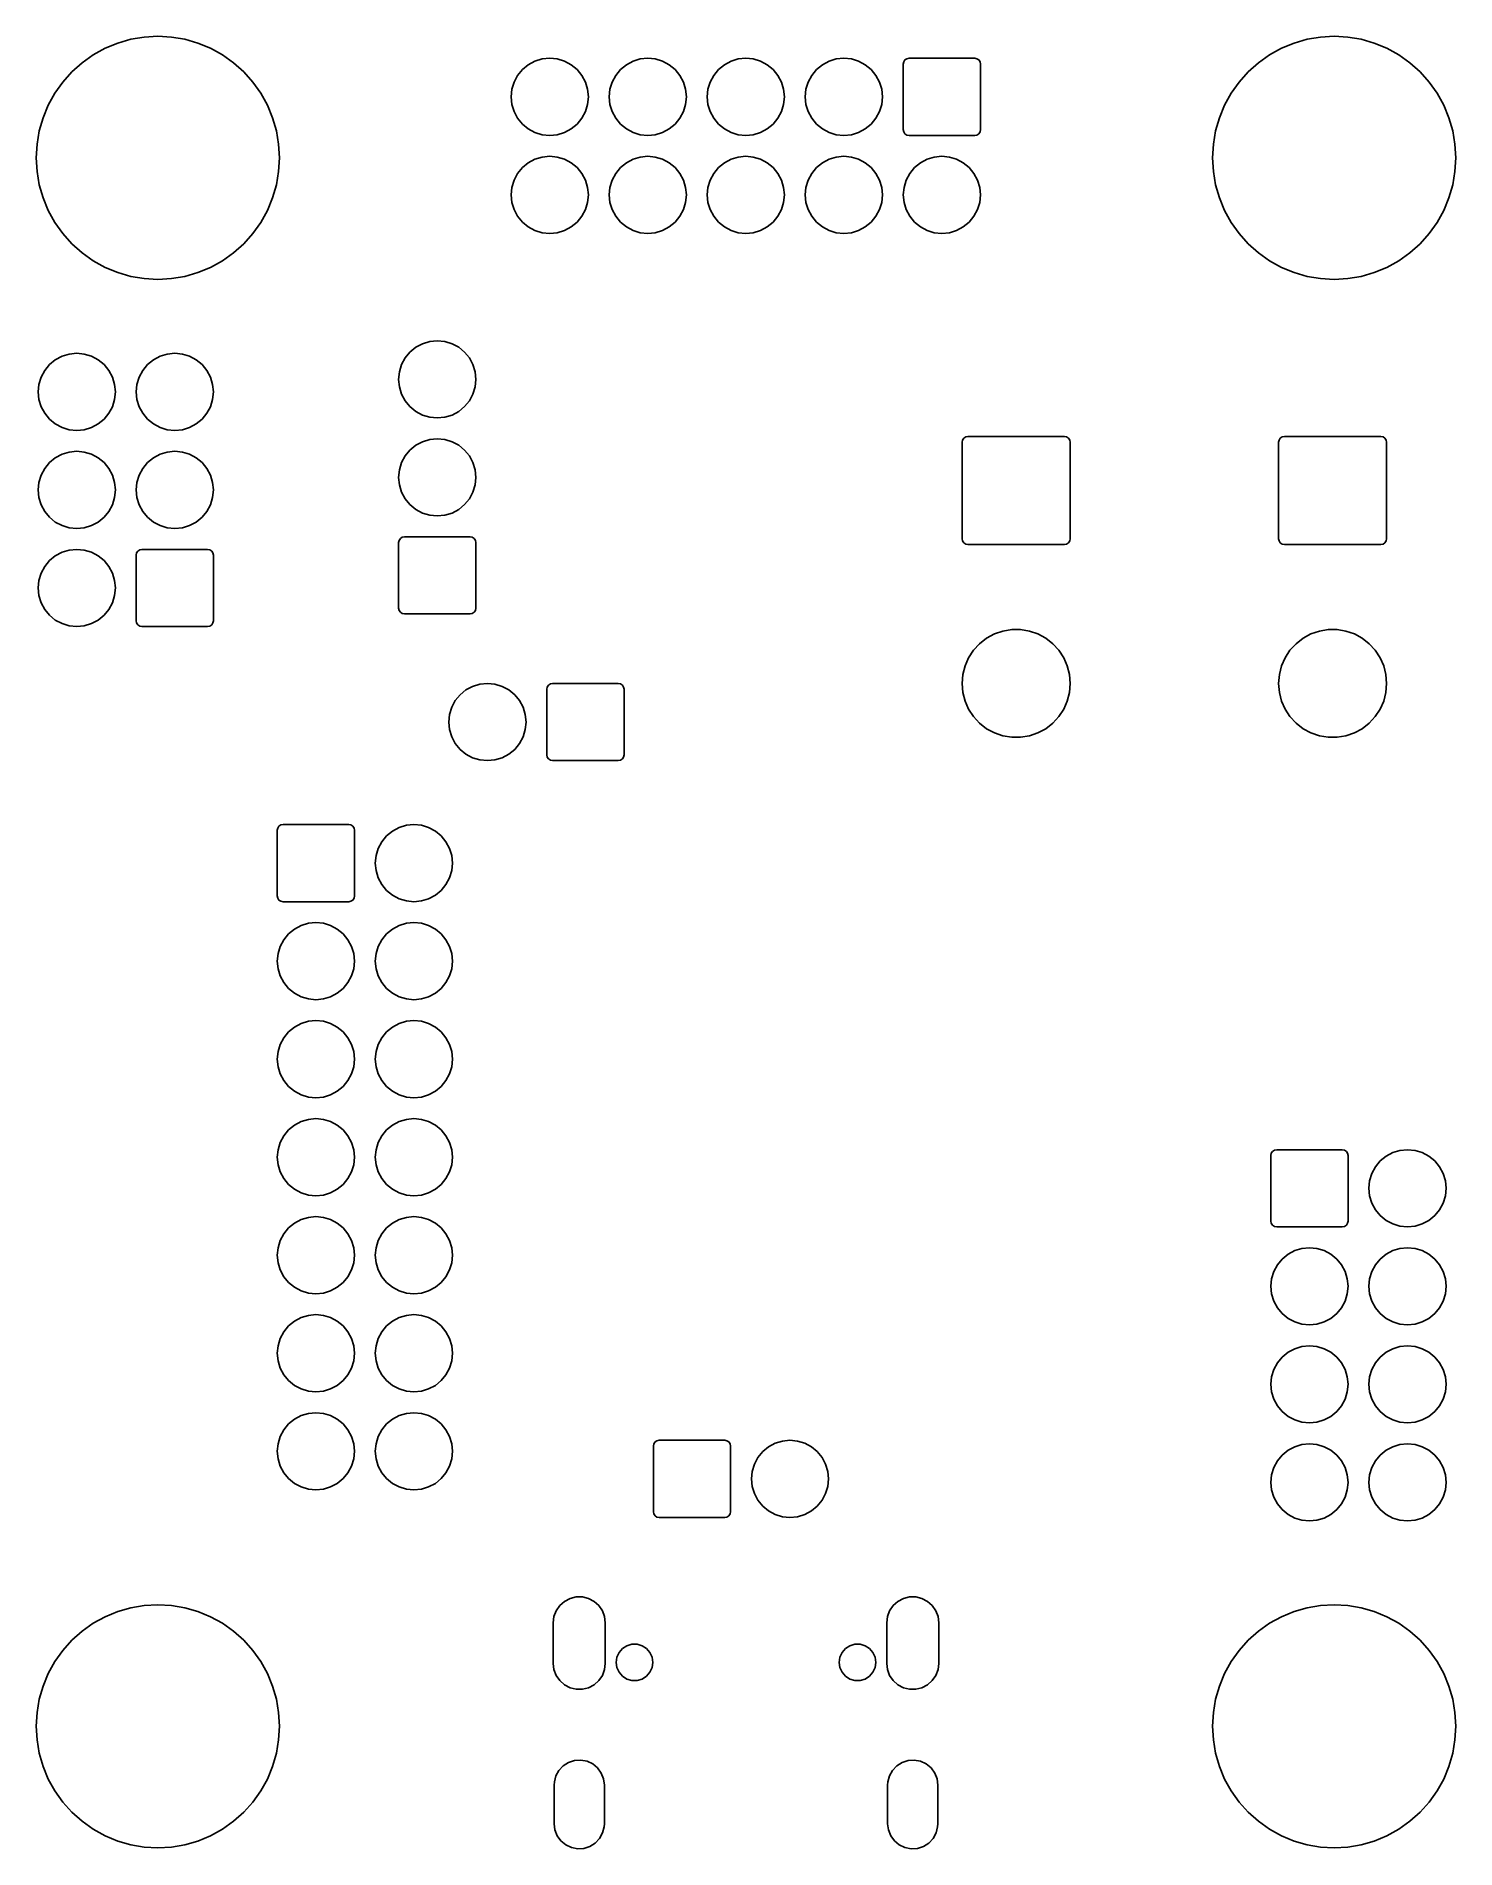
# Model space of a CAD drawing. Extents: x 0.28 to 1.72, y 0.28 to 2.12.
import ezdxf

# ---------------------------------------------------------------- set-up
doc = ezdxf.new("R2010")
doc.units = 0
doc.header["$MEASUREMENT"] = 0
doc.layers.add('BLACK', color=7, linetype='CONTINUOUS')

msp = doc.modelspace()

# ---------------------------------------------------------------- linework, layer by layer
at = {"layer": 'BLACK', "linetype": 'CONTINUOUS'}
for p, q in [((0.33402, 2.10501), (0.346192, 2.11173)), ((0.346192, 2.11173), (0.35904, 2.11706)), ((0.35904, 2.11706), (0.372404, 2.12091)), ((0.372404, 2.12091), (0.386115, 2.12324)), ((0.386115, 2.12324), (0.4, 2.12402)), ((0.4, 2.12402), (0.413885, 2.12324)), ((0.413885, 2.12324), (0.427596, 2.12091)), ((0.427596, 2.12091), (0.44096, 2.11706)), ((0.44096, 2.11706), (0.453808, 2.11173)), ((0.453808, 2.11173), (0.46598, 2.10501)), ((1.53402, 2.10501), (1.54619, 2.11173)), ((1.54619, 2.11173), (1.55904, 2.11706)), ((1.55904, 2.11706), (1.5724, 2.12091)), ((1.5724, 2.12091), (1.58611, 2.12324)), ((1.58611, 2.12324), (1.6, 2.12402)), ((1.6, 2.12402), (1.61389, 2.12324)), ((1.61389, 2.12324), (1.6276, 2.12091)), ((1.6276, 2.12091), (1.64096, 2.11706)), ((1.64096, 2.11706), (1.65381, 2.11173)), ((1.65381, 2.11173), (1.66598, 2.10501)), ((0.312308, 2.08769), (0.322677, 2.09696)), ((0.322677, 2.09696), (0.33402, 2.10501)), ((0.46598, 2.10501), (0.477323, 2.09696)), ((0.477323, 2.09696), (0.487692, 2.08769)), ((0.767068, 2.08408), (0.771964, 2.09004)), ((0.771964, 2.09004), (0.77793, 2.09494)), ((0.77793, 2.09494), (0.784737, 2.09858)), ((0.784737, 2.09858), (0.792122, 2.10082)), ((0.792122, 2.10082), (0.799803, 2.10157)), ((0.799803, 2.10157), (0.807484, 2.10082)), ((0.807484, 2.10082), (0.814869, 2.09858)), ((0.814869, 2.09858), (0.821676, 2.09494)), ((0.821676, 2.09494), (0.827642, 2.09004)), ((0.827642, 2.09004), (0.832538, 2.08408)), ((0.867068, 2.08408), (0.871964, 2.09004)), ((0.871964, 2.09004), (0.87793, 2.09494)), ((0.87793, 2.09494), (0.884737, 2.09858)), ((0.884737, 2.09858), (0.892122, 2.10082)), ((0.892122, 2.10082), (0.899803, 2.10157)), ((0.899803, 2.10157), (0.907484, 2.10082)), ((0.907484, 2.10082), (0.914869, 2.09858)), ((0.914869, 2.09858), (0.921676, 2.09494)), ((0.921676, 2.09494), (0.927642, 2.09004)), ((0.927642, 2.09004), (0.932538, 2.08408)), ((0.967068, 2.08408), (0.971964, 2.09004)), ((0.971964, 2.09004), (0.97793, 2.09494)), ((0.97793, 2.09494), (0.984737, 2.09858)), ((0.984737, 2.09858), (0.992122, 2.10082)), ((0.992122, 2.10082), (0.999803, 2.10157)), ((0.999803, 2.10157), (1.00748, 2.10082)), ((1.00748, 2.10082), (1.01487, 2.09858)), ((1.01487, 2.09858), (1.02168, 2.09494)), ((1.02168, 2.09494), (1.02764, 2.09004)), ((1.02764, 2.09004), (1.03254, 2.08408)), ((1.06707, 2.08408), (1.07196, 2.09004)), ((1.07196, 2.09004), (1.07793, 2.09494)), ((1.07793, 2.09494), (1.08474, 2.09858)), ((1.08474, 2.09858), (1.09212, 2.10082)), ((1.09212, 2.10082), (1.0998, 2.10157)), ((1.0998, 2.10157), (1.10748, 2.10082)), ((1.10748, 2.10082), (1.11487, 2.09858)), ((1.11487, 2.09858), (1.12168, 2.09494)), ((1.12168, 2.09494), (1.12764, 2.09004)), ((1.12764, 2.09004), (1.13254, 2.08408)), ((1.16043, 2.09567), (1.16088, 2.09793)), ((1.16043, 2.02874), (1.16043, 2.09567)), ((1.16088, 2.09793), (1.16216, 2.09985)), ((1.16216, 2.09985), (1.16408, 2.10113)), ((1.16408, 2.10113), (1.16634, 2.10157)), ((1.16634, 2.10157), (1.23327, 2.10157)), ((1.23327, 2.10157), (1.23553, 2.10113)), ((1.23553, 2.10113), (1.23744, 2.09985)), ((1.23744, 2.09985), (1.23872, 2.09793)), ((1.23872, 2.09793), (1.23917, 2.09567)), ((1.23917, 2.09567), (1.23917, 2.02874)), ((1.51231, 2.08769), (1.52268, 2.09696)), ((1.52268, 2.09696), (1.53402, 2.10501)), ((1.66598, 2.10501), (1.67732, 2.09696)), ((1.67732, 2.09696), (1.68769, 2.08769)), ((0.294993, 2.06598), (0.303041, 2.07732)), ((0.303041, 2.07732), (0.312308, 2.08769)), ((0.487692, 2.08769), (0.496959, 2.07732)), ((0.496959, 2.07732), (0.505007, 2.06598)), ((0.76119, 2.06989), (0.76343, 2.07727)), ((0.76343, 2.07727), (0.767068, 2.08408)), ((0.832538, 2.08408), (0.836176, 2.07727)), ((0.836176, 2.07727), (0.838417, 2.06989)), ((0.86119, 2.06989), (0.86343, 2.07727)), ((0.86343, 2.07727), (0.867068, 2.08408)), ((0.932538, 2.08408), (0.936176, 2.07727)), ((0.936176, 2.07727), (0.938417, 2.06989)), ((0.96119, 2.06989), (0.96343, 2.07727)), ((0.96343, 2.07727), (0.967068, 2.08408)), ((1.03254, 2.08408), (1.03618, 2.07727)), ((1.03618, 2.07727), (1.03842, 2.06989)), ((1.06119, 2.06989), (1.06343, 2.07727)), ((1.06343, 2.07727), (1.06707, 2.08408)), ((1.13254, 2.08408), (1.13618, 2.07727)), ((1.13618, 2.07727), (1.13842, 2.06989)), ((1.49499, 2.06598), (1.50304, 2.07732)), ((1.50304, 2.07732), (1.51231, 2.08769)), ((1.68769, 2.08769), (1.69696, 2.07732)), ((1.69696, 2.07732), (1.70501, 2.06598)), ((0.282944, 2.04096), (0.288266, 2.05381)), ((0.288266, 2.05381), (0.294993, 2.06598)), ((0.505007, 2.06598), (0.511734, 2.05381)), ((0.511734, 2.05381), (0.517056, 2.04096)), ((0.760433, 2.0622), (0.76119, 2.06989)), ((0.76119, 2.05452), (0.760433, 2.0622)), ((0.76343, 2.04714), (0.76119, 2.05452)), ((0.838417, 2.05452), (0.836176, 2.04714)), ((0.838417, 2.06989), (0.839173, 2.0622)), ((0.839173, 2.0622), (0.838417, 2.05452)), ((0.860433, 2.0622), (0.86119, 2.06989)), ((0.86119, 2.05452), (0.860433, 2.0622)), ((0.86343, 2.04714), (0.86119, 2.05452)), ((0.938417, 2.05452), (0.936176, 2.04714)), ((0.938417, 2.06989), (0.939173, 2.0622)), ((0.939173, 2.0622), (0.938417, 2.05452)), ((0.960433, 2.0622), (0.96119, 2.06989)), ((0.96119, 2.05452), (0.960433, 2.0622)), ((0.96343, 2.04714), (0.96119, 2.05452)), ((1.03842, 2.05452), (1.03618, 2.04714)), ((1.03842, 2.06989), (1.03917, 2.0622)), ((1.03917, 2.0622), (1.03842, 2.05452)), ((1.06043, 2.0622), (1.06119, 2.06989)), ((1.06119, 2.05452), (1.06043, 2.0622)), ((1.06343, 2.04714), (1.06119, 2.05452)), ((1.13842, 2.05452), (1.13618, 2.04714)), ((1.13842, 2.06989), (1.13917, 2.0622)), ((1.13917, 2.0622), (1.13842, 2.05452)), ((1.48294, 2.04096), (1.48827, 2.05381)), ((1.48827, 2.05381), (1.49499, 2.06598)), ((1.70501, 2.06598), (1.71173, 2.05381)), ((1.71173, 2.05381), (1.71706, 2.04096)), ((0.279094, 2.0276), (0.282944, 2.04096)), ((0.517056, 2.04096), (0.520906, 2.0276)), ((0.767068, 2.04033), (0.76343, 2.04714)), ((0.771964, 2.03437), (0.767068, 2.04033)), ((0.77793, 2.02947), (0.771964, 2.03437)), ((0.827642, 2.03437), (0.821676, 2.02947)), ((0.832538, 2.04033), (0.827642, 2.03437)), ((0.836176, 2.04714), (0.832538, 2.04033)), ((0.867068, 2.04033), (0.86343, 2.04714)), ((0.871964, 2.03437), (0.867068, 2.04033)), ((0.87793, 2.02947), (0.871964, 2.03437)), ((0.927642, 2.03437), (0.921676, 2.02947)), ((0.932538, 2.04033), (0.927642, 2.03437)), ((0.936176, 2.04714), (0.932538, 2.04033)), ((0.967068, 2.04033), (0.96343, 2.04714)), ((0.971964, 2.03437), (0.967068, 2.04033)), ((0.97793, 2.02947), (0.971964, 2.03437)), ((1.02764, 2.03437), (1.02168, 2.02947)), ((1.03254, 2.04033), (1.02764, 2.03437)), ((1.03618, 2.04714), (1.03254, 2.04033)), ((1.06707, 2.04033), (1.06343, 2.04714)), ((1.07196, 2.03437), (1.06707, 2.04033)), ((1.07793, 2.02947), (1.07196, 2.03437)), ((1.12764, 2.03437), (1.12168, 2.02947)), ((1.13254, 2.04033), (1.12764, 2.03437)), ((1.13618, 2.04714), (1.13254, 2.04033)), ((1.47909, 2.0276), (1.48294, 2.04096)), ((1.71706, 2.04096), (1.72091, 2.0276)), ((0.276764, 2.01389), (0.279094, 2.0276)), ((0.520906, 2.0276), (0.523236, 2.01389)), ((0.784737, 2.02583), (0.77793, 2.02947)), ((0.792122, 2.02359), (0.784737, 2.02583)), ((0.799803, 2.02283), (0.792122, 2.02359)), ((0.807484, 2.02359), (0.799803, 2.02283)), ((0.814869, 2.02583), (0.807484, 2.02359)), ((0.821676, 2.02947), (0.814869, 2.02583)), ((0.884737, 2.02583), (0.87793, 2.02947)), ((0.892122, 2.02359), (0.884737, 2.02583)), ((0.899803, 2.02283), (0.892122, 2.02359)), ((0.907484, 2.02359), (0.899803, 2.02283)), ((0.914869, 2.02583), (0.907484, 2.02359)), ((0.921676, 2.02947), (0.914869, 2.02583)), ((0.984737, 2.02583), (0.97793, 2.02947)), ((0.992122, 2.02359), (0.984737, 2.02583)), ((0.999803, 2.02283), (0.992122, 2.02359)), ((1.00748, 2.02359), (0.999803, 2.02283)), ((1.01487, 2.02583), (1.00748, 2.02359)), ((1.02168, 2.02947), (1.01487, 2.02583)), ((1.08474, 2.02583), (1.07793, 2.02947)), ((1.09212, 2.02359), (1.08474, 2.02583)), ((1.0998, 2.02283), (1.09212, 2.02359)), ((1.10748, 2.02359), (1.0998, 2.02283)), ((1.11487, 2.02583), (1.10748, 2.02359)), ((1.12168, 2.02947), (1.11487, 2.02583)), ((1.16088, 2.02648), (1.16043, 2.02874)), ((1.16216, 2.02456), (1.16088, 2.02648)), ((1.16408, 2.02328), (1.16216, 2.02456)), ((1.16634, 2.02283), (1.16408, 2.02328)), ((1.23327, 2.02283), (1.16634, 2.02283)), ((1.23553, 2.02328), (1.23327, 2.02283)), ((1.23744, 2.02456), (1.23553, 2.02328)), ((1.23872, 2.02648), (1.23744, 2.02456)), ((1.23917, 2.02874), (1.23872, 2.02648)), ((1.47676, 2.01389), (1.47909, 2.0276)), ((1.72091, 2.0276), (1.72324, 2.01389)), ((0.275984, 2), (0.276764, 2.01389)), ((0.276764, 1.98611), (0.275984, 2)), ((0.523236, 2.01389), (0.524016, 2)), ((0.524016, 2), (0.523236, 1.98611)), ((0.77793, 1.99494), (0.784737, 1.99858)), ((0.784737, 1.99858), (0.792122, 2.00082)), ((0.792122, 2.00082), (0.799803, 2.00157)), ((0.799803, 2.00157), (0.807484, 2.00082)), ((0.807484, 2.00082), (0.814869, 1.99858)), ((0.814869, 1.99858), (0.821676, 1.99494)), ((0.87793, 1.99494), (0.884737, 1.99858)), ((0.884737, 1.99858), (0.892122, 2.00082)), ((0.892122, 2.00082), (0.899803, 2.00157)), ((0.899803, 2.00157), (0.907484, 2.00082)), ((0.907484, 2.00082), (0.914869, 1.99858)), ((0.914869, 1.99858), (0.921676, 1.99494)), ((0.97793, 1.99494), (0.984737, 1.99858)), ((0.984737, 1.99858), (0.992122, 2.00082)), ((0.992122, 2.00082), (0.999803, 2.00157)), ((0.999803, 2.00157), (1.00748, 2.00082)), ((1.00748, 2.00082), (1.01487, 1.99858)), ((1.01487, 1.99858), (1.02168, 1.99494)), ((1.07793, 1.99494), (1.08474, 1.99858)), ((1.08474, 1.99858), (1.09212, 2.00082)), ((1.09212, 2.00082), (1.0998, 2.00157)), ((1.0998, 2.00157), (1.10748, 2.00082)), ((1.10748, 2.00082), (1.11487, 1.99858)), ((1.11487, 1.99858), (1.12168, 1.99494)), ((1.17793, 1.99494), (1.18474, 1.99858)), ((1.18474, 1.99858), (1.19212, 2.00082)), ((1.19212, 2.00082), (1.1998, 2.00157)), ((1.1998, 2.00157), (1.20748, 2.00082)), ((1.20748, 2.00082), (1.21487, 1.99858)), ((1.21487, 1.99858), (1.22168, 1.99494)), ((1.47598, 2), (1.47676, 2.01389)), ((1.47676, 1.98611), (1.47598, 2)), ((1.72324, 2.01389), (1.72402, 2)), ((1.72402, 2), (1.72324, 1.98611)), ((0.279094, 1.9724), (0.276764, 1.98611)), ((0.523236, 1.98611), (0.520906, 1.9724)), ((0.76343, 1.97727), (0.767068, 1.98408)), ((0.767068, 1.98408), (0.771964, 1.99004)), ((0.771964, 1.99004), (0.77793, 1.99494)), ((0.821676, 1.99494), (0.827642, 1.99004)), ((0.827642, 1.99004), (0.832538, 1.98408)), ((0.832538, 1.98408), (0.836176, 1.97727)), ((0.86343, 1.97727), (0.867068, 1.98408)), ((0.867068, 1.98408), (0.871964, 1.99004)), ((0.871964, 1.99004), (0.87793, 1.99494)), ((0.921676, 1.99494), (0.927642, 1.99004)), ((0.927642, 1.99004), (0.932538, 1.98408)), ((0.932538, 1.98408), (0.936176, 1.97727)), ((0.96343, 1.97727), (0.967068, 1.98408)), ((0.967068, 1.98408), (0.971964, 1.99004)), ((0.971964, 1.99004), (0.97793, 1.99494)), ((1.02168, 1.99494), (1.02764, 1.99004)), ((1.02764, 1.99004), (1.03254, 1.98408)), ((1.03254, 1.98408), (1.03618, 1.97727)), ((1.06343, 1.97727), (1.06707, 1.98408)), ((1.06707, 1.98408), (1.07196, 1.99004)), ((1.07196, 1.99004), (1.07793, 1.99494)), ((1.12168, 1.99494), (1.12764, 1.99004)), ((1.12764, 1.99004), (1.13254, 1.98408)), ((1.13254, 1.98408), (1.13618, 1.97727)), ((1.16343, 1.97727), (1.16707, 1.98408)), ((1.16707, 1.98408), (1.17196, 1.99004)), ((1.17196, 1.99004), (1.17793, 1.99494)), ((1.22168, 1.99494), (1.22764, 1.99004)), ((1.22764, 1.99004), (1.23254, 1.98408)), ((1.23254, 1.98408), (1.23618, 1.97727)), ((1.47909, 1.9724), (1.47676, 1.98611)), ((1.72324, 1.98611), (1.72091, 1.9724)), ((0.282944, 1.95904), (0.279094, 1.9724)), ((0.520906, 1.9724), (0.517056, 1.95904)), ((0.760433, 1.9622), (0.76119, 1.96989)), ((0.76119, 1.95452), (0.760433, 1.9622)), ((0.76119, 1.96989), (0.76343, 1.97727)), ((0.836176, 1.97727), (0.838417, 1.96989)), ((0.838417, 1.96989), (0.839173, 1.9622)), ((0.839173, 1.9622), (0.838417, 1.95452)), ((0.860433, 1.9622), (0.86119, 1.96989)), ((0.86119, 1.95452), (0.860433, 1.9622)), ((0.86119, 1.96989), (0.86343, 1.97727)), ((0.936176, 1.97727), (0.938417, 1.96989)), ((0.938417, 1.96989), (0.939173, 1.9622)), ((0.939173, 1.9622), (0.938417, 1.95452)), ((0.960433, 1.9622), (0.96119, 1.96989)), ((0.96119, 1.95452), (0.960433, 1.9622)), ((0.96119, 1.96989), (0.96343, 1.97727)), ((1.03618, 1.97727), (1.03842, 1.96989)), ((1.03842, 1.96989), (1.03917, 1.9622)), ((1.03917, 1.9622), (1.03842, 1.95452)), ((1.06043, 1.9622), (1.06119, 1.96989)), ((1.06119, 1.95452), (1.06043, 1.9622)), ((1.06119, 1.96989), (1.06343, 1.97727)), ((1.13618, 1.97727), (1.13842, 1.96989)), ((1.13842, 1.96989), (1.13917, 1.9622)), ((1.13917, 1.9622), (1.13842, 1.95452)), ((1.16043, 1.9622), (1.16119, 1.96989)), ((1.16119, 1.95452), (1.16043, 1.9622)), ((1.16119, 1.96989), (1.16343, 1.97727)), ((1.23618, 1.97727), (1.23842, 1.96989)), ((1.23842, 1.96989), (1.23917, 1.9622)), ((1.23917, 1.9622), (1.23842, 1.95452)), ((1.48294, 1.95904), (1.47909, 1.9724)), ((1.72091, 1.9724), (1.71706, 1.95904)), ((0.288266, 1.94619), (0.282944, 1.95904)), ((0.294993, 1.93402), (0.288266, 1.94619)), ((0.511734, 1.94619), (0.505007, 1.93402)), ((0.517056, 1.95904), (0.511734, 1.94619)), ((0.76343, 1.94714), (0.76119, 1.95452)), ((0.767068, 1.94033), (0.76343, 1.94714)), ((0.836176, 1.94714), (0.832538, 1.94033)), ((0.838417, 1.95452), (0.836176, 1.94714)), ((0.86343, 1.94714), (0.86119, 1.95452)), ((0.867068, 1.94033), (0.86343, 1.94714)), ((0.936176, 1.94714), (0.932538, 1.94033)), ((0.938417, 1.95452), (0.936176, 1.94714)), ((0.96343, 1.94714), (0.96119, 1.95452)), ((0.967068, 1.94033), (0.96343, 1.94714)), ((1.03618, 1.94714), (1.03254, 1.94033)), ((1.03842, 1.95452), (1.03618, 1.94714)), ((1.06343, 1.94714), (1.06119, 1.95452)), ((1.06707, 1.94033), (1.06343, 1.94714)), ((1.13618, 1.94714), (1.13254, 1.94033)), ((1.13842, 1.95452), (1.13618, 1.94714)), ((1.16343, 1.94714), (1.16119, 1.95452)), ((1.16707, 1.94033), (1.16343, 1.94714)), ((1.23618, 1.94714), (1.23254, 1.94033)), ((1.23842, 1.95452), (1.23618, 1.94714)), ((1.48827, 1.94619), (1.48294, 1.95904)), ((1.49499, 1.93402), (1.48827, 1.94619)), ((1.71173, 1.94619), (1.70501, 1.93402)), ((1.71706, 1.95904), (1.71173, 1.94619)), ((0.303041, 1.92268), (0.294993, 1.93402)), ((0.505007, 1.93402), (0.496959, 1.92268)), ((0.771964, 1.93437), (0.767068, 1.94033)), ((0.77793, 1.92947), (0.771964, 1.93437)), ((0.784737, 1.92583), (0.77793, 1.92947)), ((0.792122, 1.92359), (0.784737, 1.92583)), ((0.799803, 1.92283), (0.792122, 1.92359)), ((0.807484, 1.92359), (0.799803, 1.92283)), ((0.814869, 1.92583), (0.807484, 1.92359)), ((0.821676, 1.92947), (0.814869, 1.92583)), ((0.827642, 1.93437), (0.821676, 1.92947)), ((0.832538, 1.94033), (0.827642, 1.93437)), ((0.871964, 1.93437), (0.867068, 1.94033)), ((0.87793, 1.92947), (0.871964, 1.93437)), ((0.884737, 1.92583), (0.87793, 1.92947)), ((0.892122, 1.92359), (0.884737, 1.92583)), ((0.899803, 1.92283), (0.892122, 1.92359)), ((0.907484, 1.92359), (0.899803, 1.92283)), ((0.914869, 1.92583), (0.907484, 1.92359)), ((0.921676, 1.92947), (0.914869, 1.92583)), ((0.927642, 1.93437), (0.921676, 1.92947)), ((0.932538, 1.94033), (0.927642, 1.93437)), ((0.971964, 1.93437), (0.967068, 1.94033)), ((0.97793, 1.92947), (0.971964, 1.93437)), ((0.984737, 1.92583), (0.97793, 1.92947)), ((0.992122, 1.92359), (0.984737, 1.92583)), ((0.999803, 1.92283), (0.992122, 1.92359)), ((1.00748, 1.92359), (0.999803, 1.92283)), ((1.01487, 1.92583), (1.00748, 1.92359)), ((1.02168, 1.92947), (1.01487, 1.92583)), ((1.02764, 1.93437), (1.02168, 1.92947)), ((1.03254, 1.94033), (1.02764, 1.93437)), ((1.07196, 1.93437), (1.06707, 1.94033)), ((1.07793, 1.92947), (1.07196, 1.93437)), ((1.08474, 1.92583), (1.07793, 1.92947)), ((1.09212, 1.92359), (1.08474, 1.92583)), ((1.0998, 1.92283), (1.09212, 1.92359)), ((1.10748, 1.92359), (1.0998, 1.92283)), ((1.11487, 1.92583), (1.10748, 1.92359)), ((1.12168, 1.92947), (1.11487, 1.92583)), ((1.12764, 1.93437), (1.12168, 1.92947)), ((1.13254, 1.94033), (1.12764, 1.93437)), ((1.17196, 1.93437), (1.16707, 1.94033)), ((1.17793, 1.92947), (1.17196, 1.93437)), ((1.18474, 1.92583), (1.17793, 1.92947)), ((1.19212, 1.92359), (1.18474, 1.92583)), ((1.1998, 1.92283), (1.19212, 1.92359)), ((1.20748, 1.92359), (1.1998, 1.92283)), ((1.21487, 1.92583), (1.20748, 1.92359)), ((1.22168, 1.92947), (1.21487, 1.92583)), ((1.22764, 1.93437), (1.22168, 1.92947)), ((1.23254, 1.94033), (1.22764, 1.93437)), ((1.50304, 1.92268), (1.49499, 1.93402)), ((1.70501, 1.93402), (1.69696, 1.92268)), ((0.312308, 1.91231), (0.303041, 1.92268)), ((0.322677, 1.90304), (0.312308, 1.91231)), ((0.487692, 1.91231), (0.477323, 1.90304)), ((0.496959, 1.92268), (0.487692, 1.91231)), ((1.51231, 1.91231), (1.50304, 1.92268)), ((1.52268, 1.90304), (1.51231, 1.91231)), ((1.68769, 1.91231), (1.67732, 1.90304)), ((1.69696, 1.92268), (1.68769, 1.91231)), ((0.33402, 1.89499), (0.322677, 1.90304)), ((0.346192, 1.88827), (0.33402, 1.89499)), ((0.35904, 1.88294), (0.346192, 1.88827)), ((0.453808, 1.88827), (0.44096, 1.88294)), ((0.46598, 1.89499), (0.453808, 1.88827)), ((0.477323, 1.90304), (0.46598, 1.89499)), ((1.53402, 1.89499), (1.52268, 1.90304)), ((1.54619, 1.88827), (1.53402, 1.89499)), ((1.55904, 1.88294), (1.54619, 1.88827)), ((1.65381, 1.88827), (1.64096, 1.88294)), ((1.66598, 1.89499), (1.65381, 1.88827)), ((1.67732, 1.90304), (1.66598, 1.89499)), ((0.372404, 1.87909), (0.35904, 1.88294)), ((0.386115, 1.87676), (0.372404, 1.87909)), ((0.4, 1.87598), (0.386115, 1.87676)), ((0.413885, 1.87676), (0.4, 1.87598)), ((0.427596, 1.87909), (0.413885, 1.87676)), ((0.44096, 1.88294), (0.427596, 1.87909)), ((1.5724, 1.87909), (1.55904, 1.88294)), ((1.58611, 1.87676), (1.5724, 1.87909)), ((1.6, 1.87598), (1.58611, 1.87676)), ((1.61389, 1.87676), (1.6, 1.87598)), ((1.6276, 1.87909), (1.61389, 1.87676)), ((1.64096, 1.88294), (1.6276, 1.87909)), ((0.669973, 1.81039), (0.677359, 1.81263)), ((0.677359, 1.81263), (0.685039, 1.81339)), ((0.685039, 1.81339), (0.69272, 1.81263)), ((0.69272, 1.81263), (0.700106, 1.81039)), ((0.289484, 1.78906), (0.29545, 1.79396)), ((0.29545, 1.79396), (0.302257, 1.79759)), ((0.302257, 1.79759), (0.309642, 1.79983)), ((0.309642, 1.79983), (0.317323, 1.80059)), ((0.317323, 1.80059), (0.325004, 1.79983)), ((0.325004, 1.79983), (0.332389, 1.79759)), ((0.332389, 1.79759), (0.339196, 1.79396)), ((0.339196, 1.79396), (0.345162, 1.78906)), ((0.389484, 1.78906), (0.39545, 1.79396)), ((0.39545, 1.79396), (0.402257, 1.79759)), ((0.402257, 1.79759), (0.409642, 1.79983)), ((0.409642, 1.79983), (0.417323, 1.80059)), ((0.417323, 1.80059), (0.425004, 1.79983)), ((0.425004, 1.79983), (0.432389, 1.79759)), ((0.432389, 1.79759), (0.439196, 1.79396)), ((0.439196, 1.79396), (0.445162, 1.78906)), ((0.648666, 1.78908), (0.652304, 1.79589)), ((0.652304, 1.79589), (0.657201, 1.80185)), ((0.657201, 1.80185), (0.663167, 1.80675)), ((0.663167, 1.80675), (0.669973, 1.81039)), ((0.700106, 1.81039), (0.706912, 1.80675)), ((0.706912, 1.80675), (0.712878, 1.80185)), ((0.712878, 1.80185), (0.717774, 1.79589)), ((0.717774, 1.79589), (0.721413, 1.78908)), ((0.278709, 1.7689), (0.28095, 1.77629)), ((0.28095, 1.77629), (0.284588, 1.78309)), ((0.284588, 1.78309), (0.289484, 1.78906)), ((0.345162, 1.78906), (0.350058, 1.78309)), ((0.350058, 1.78309), (0.353696, 1.77629)), ((0.353696, 1.77629), (0.355936, 1.7689)), ((0.378709, 1.7689), (0.38095, 1.77629)), ((0.38095, 1.77629), (0.384588, 1.78309)), ((0.384588, 1.78309), (0.389484, 1.78906)), ((0.445162, 1.78906), (0.450058, 1.78309)), ((0.450058, 1.78309), (0.453696, 1.77629)), ((0.453696, 1.77629), (0.455936, 1.7689)), ((0.645669, 1.77402), (0.646426, 1.7817)), ((0.646426, 1.7817), (0.648666, 1.78908)), ((0.721413, 1.78908), (0.723653, 1.7817)), ((0.723653, 1.7817), (0.724409, 1.77402)), ((0.277953, 1.76122), (0.278709, 1.7689)), ((0.278709, 1.75354), (0.277953, 1.76122)), ((0.355936, 1.7689), (0.356693, 1.76122)), ((0.356693, 1.76122), (0.355936, 1.75354)), ((0.377953, 1.76122), (0.378709, 1.7689)), ((0.378709, 1.75354), (0.377953, 1.76122)), ((0.455936, 1.7689), (0.456693, 1.76122)), ((0.456693, 1.76122), (0.455936, 1.75354)), ((0.646426, 1.76634), (0.645669, 1.77402)), ((0.648666, 1.75895), (0.646426, 1.76634)), ((0.652304, 1.75214), (0.648666, 1.75895)), ((0.721413, 1.75895), (0.717774, 1.75214)), ((0.723653, 1.76634), (0.721413, 1.75895)), ((0.724409, 1.77402), (0.723653, 1.76634)), ((0.28095, 1.74615), (0.278709, 1.75354)), ((0.284588, 1.73935), (0.28095, 1.74615)), ((0.289484, 1.73338), (0.284588, 1.73935)), ((0.350058, 1.73935), (0.345162, 1.73338)), ((0.353696, 1.74615), (0.350058, 1.73935)), ((0.355936, 1.75354), (0.353696, 1.74615)), ((0.38095, 1.74615), (0.378709, 1.75354)), ((0.384588, 1.73935), (0.38095, 1.74615)), ((0.389484, 1.73338), (0.384588, 1.73935)), ((0.450058, 1.73935), (0.445162, 1.73338)), ((0.453696, 1.74615), (0.450058, 1.73935)), ((0.455936, 1.75354), (0.453696, 1.74615)), ((0.657201, 1.74618), (0.652304, 1.75214)), ((0.663167, 1.74128), (0.657201, 1.74618)), ((0.669973, 1.73764), (0.663167, 1.74128)), ((0.706912, 1.74128), (0.700106, 1.73764)), ((0.712878, 1.74618), (0.706912, 1.74128)), ((0.717774, 1.75214), (0.712878, 1.74618)), ((0.29545, 1.72849), (0.289484, 1.73338)), ((0.302257, 1.72485), (0.29545, 1.72849)), ((0.309642, 1.72261), (0.302257, 1.72485)), ((0.317323, 1.72185), (0.309642, 1.72261)), ((0.325004, 1.72261), (0.317323, 1.72185)), ((0.332389, 1.72485), (0.325004, 1.72261)), ((0.339196, 1.72849), (0.332389, 1.72485)), ((0.345162, 1.73338), (0.339196, 1.72849)), ((0.39545, 1.72849), (0.389484, 1.73338)), ((0.402257, 1.72485), (0.39545, 1.72849)), ((0.409642, 1.72261), (0.402257, 1.72485)), ((0.417323, 1.72185), (0.409642, 1.72261)), ((0.425004, 1.72261), (0.417323, 1.72185)), ((0.432389, 1.72485), (0.425004, 1.72261)), ((0.439196, 1.72849), (0.432389, 1.72485)), ((0.445162, 1.73338), (0.439196, 1.72849)), ((0.677359, 1.7354), (0.669973, 1.73764)), ((0.685039, 1.73465), (0.677359, 1.7354)), ((0.69272, 1.7354), (0.685039, 1.73465)), ((0.700106, 1.73764), (0.69272, 1.7354)), ((0.652304, 1.69589), (0.657201, 1.70185)), ((0.657201, 1.70185), (0.663167, 1.70675)), ((0.663167, 1.70675), (0.669973, 1.71039)), ((0.669973, 1.71039), (0.677359, 1.71263)), ((0.677359, 1.71263), (0.685039, 1.71339)), ((0.685039, 1.71339), (0.69272, 1.71263)), ((0.69272, 1.71263), (0.700106, 1.71039)), ((0.700106, 1.71039), (0.706912, 1.70675)), ((0.706912, 1.70675), (0.712878, 1.70185)), ((0.712878, 1.70185), (0.717774, 1.69589)), ((1.22047, 1.70984), (1.22092, 1.7121)), ((1.22047, 1.61142), (1.22047, 1.70984)), ((1.22092, 1.7121), (1.2222, 1.71402)), ((1.2222, 1.71402), (1.22412, 1.7153)), ((1.22412, 1.7153), (1.22638, 1.71575)), ((1.22638, 1.71575), (1.3248, 1.71575)), ((1.3248, 1.71575), (1.32706, 1.7153)), ((1.32706, 1.7153), (1.32898, 1.71402)), ((1.32898, 1.71402), (1.33026, 1.7121)), ((1.33026, 1.7121), (1.33071, 1.70984)), ((1.33071, 1.70984), (1.33071, 1.61142)), ((1.54331, 1.70984), (1.54376, 1.7121)), ((1.54331, 1.61142), (1.54331, 1.70984)), ((1.54376, 1.7121), (1.54504, 1.71402)), ((1.54504, 1.71402), (1.54695, 1.7153)), ((1.54695, 1.7153), (1.54921, 1.71575)), ((1.54921, 1.71575), (1.64764, 1.71575)), ((1.64764, 1.71575), (1.6499, 1.7153)), ((1.6499, 1.7153), (1.65181, 1.71402)), ((1.65181, 1.71402), (1.65309, 1.7121)), ((1.65309, 1.7121), (1.65354, 1.70984)), ((1.65354, 1.70984), (1.65354, 1.61142)), ((0.28095, 1.67629), (0.284588, 1.68309)), ((0.284588, 1.68309), (0.289484, 1.68906)), ((0.289484, 1.68906), (0.29545, 1.69396)), ((0.29545, 1.69396), (0.302257, 1.69759)), ((0.302257, 1.69759), (0.309642, 1.69983)), ((0.309642, 1.69983), (0.317323, 1.70059)), ((0.317323, 1.70059), (0.325004, 1.69983)), ((0.325004, 1.69983), (0.332389, 1.69759)), ((0.332389, 1.69759), (0.339196, 1.69396)), ((0.339196, 1.69396), (0.345162, 1.68906)), ((0.345162, 1.68906), (0.350058, 1.68309)), ((0.350058, 1.68309), (0.353696, 1.67629)), ((0.38095, 1.67629), (0.384588, 1.68309)), ((0.384588, 1.68309), (0.389484, 1.68906)), ((0.389484, 1.68906), (0.39545, 1.69396)), ((0.39545, 1.69396), (0.402257, 1.69759)), ((0.402257, 1.69759), (0.409642, 1.69983)), ((0.409642, 1.69983), (0.417323, 1.70059)), ((0.417323, 1.70059), (0.425004, 1.69983)), ((0.425004, 1.69983), (0.432389, 1.69759)), ((0.432389, 1.69759), (0.439196, 1.69396)), ((0.439196, 1.69396), (0.445162, 1.68906)), ((0.445162, 1.68906), (0.450058, 1.68309)), ((0.450058, 1.68309), (0.453696, 1.67629)), ((0.646426, 1.6817), (0.648666, 1.68908)), ((0.648666, 1.68908), (0.652304, 1.69589)), ((0.717774, 1.69589), (0.721413, 1.68908)), ((0.721413, 1.68908), (0.723653, 1.6817)), ((0.277953, 1.66122), (0.278709, 1.6689)), ((0.278709, 1.6689), (0.28095, 1.67629)), ((0.353696, 1.67629), (0.355936, 1.6689)), ((0.355936, 1.6689), (0.356693, 1.66122)), ((0.377953, 1.66122), (0.378709, 1.6689)), ((0.378709, 1.6689), (0.38095, 1.67629)), ((0.453696, 1.67629), (0.455936, 1.6689)), ((0.455936, 1.6689), (0.456693, 1.66122)), ((0.645669, 1.67402), (0.646426, 1.6817)), ((0.646426, 1.66634), (0.645669, 1.67402)), ((0.648666, 1.65895), (0.646426, 1.66634)), ((0.723653, 1.66634), (0.721413, 1.65895)), ((0.723653, 1.6817), (0.724409, 1.67402)), ((0.724409, 1.67402), (0.723653, 1.66634)), ((0.278709, 1.65354), (0.277953, 1.66122)), ((0.28095, 1.64615), (0.278709, 1.65354)), ((0.284588, 1.63935), (0.28095, 1.64615)), ((0.353696, 1.64615), (0.350058, 1.63935)), ((0.355936, 1.65354), (0.353696, 1.64615)), ((0.356693, 1.66122), (0.355936, 1.65354)), ((0.378709, 1.65354), (0.377953, 1.66122)), ((0.38095, 1.64615), (0.378709, 1.65354)), ((0.384588, 1.63935), (0.38095, 1.64615)), ((0.453696, 1.64615), (0.450058, 1.63935)), ((0.455936, 1.65354), (0.453696, 1.64615)), ((0.456693, 1.66122), (0.455936, 1.65354)), ((0.652304, 1.65214), (0.648666, 1.65895)), ((0.657201, 1.64618), (0.652304, 1.65214)), ((0.663167, 1.64128), (0.657201, 1.64618)), ((0.712878, 1.64618), (0.706912, 1.64128)), ((0.717774, 1.65214), (0.712878, 1.64618)), ((0.721413, 1.65895), (0.717774, 1.65214)), ((0.289484, 1.63338), (0.284588, 1.63935)), ((0.29545, 1.62849), (0.289484, 1.63338)), ((0.302257, 1.62485), (0.29545, 1.62849)), ((0.339196, 1.62849), (0.332389, 1.62485)), ((0.345162, 1.63338), (0.339196, 1.62849)), ((0.350058, 1.63935), (0.345162, 1.63338)), ((0.389484, 1.63338), (0.384588, 1.63935)), ((0.39545, 1.62849), (0.389484, 1.63338)), ((0.402257, 1.62485), (0.39545, 1.62849)), ((0.439196, 1.62849), (0.432389, 1.62485)), ((0.445162, 1.63338), (0.439196, 1.62849)), ((0.450058, 1.63935), (0.445162, 1.63338)), ((0.669973, 1.63764), (0.663167, 1.64128)), ((0.677359, 1.6354), (0.669973, 1.63764)), ((0.685039, 1.63465), (0.677359, 1.6354)), ((0.69272, 1.6354), (0.685039, 1.63465)), ((0.700106, 1.63764), (0.69272, 1.6354)), ((0.706912, 1.64128), (0.700106, 1.63764)), ((0.309642, 1.62261), (0.302257, 1.62485)), ((0.317323, 1.62185), (0.309642, 1.62261)), ((0.325004, 1.62261), (0.317323, 1.62185)), ((0.332389, 1.62485), (0.325004, 1.62261)), ((0.409642, 1.62261), (0.402257, 1.62485)), ((0.417323, 1.62185), (0.409642, 1.62261)), ((0.425004, 1.62261), (0.417323, 1.62185)), ((0.432389, 1.62485), (0.425004, 1.62261)), ((0.645669, 1.60748), (0.646119, 1.60974)), ((0.646119, 1.60974), (0.647399, 1.61166)), ((0.647399, 1.61166), (0.649315, 1.61294)), ((0.649315, 1.61294), (0.651575, 1.61339)), ((0.651575, 1.61339), (0.718504, 1.61339)), ((0.718504, 1.61339), (0.720764, 1.61294)), ((0.720764, 1.61294), (0.72268, 1.61166)), ((0.72268, 1.61166), (0.72396, 1.60974)), ((0.72396, 1.60974), (0.724409, 1.60748)), ((1.22092, 1.60916), (1.22047, 1.61142)), ((1.2222, 1.60724), (1.22092, 1.60916)), ((1.33026, 1.60916), (1.32898, 1.60724)), ((1.33071, 1.61142), (1.33026, 1.60916)), ((1.54376, 1.60916), (1.54331, 1.61142)), ((1.54504, 1.60724), (1.54376, 1.60916)), ((1.65309, 1.60916), (1.65181, 1.60724)), ((1.65354, 1.61142), (1.65309, 1.60916)), ((0.289484, 1.58906), (0.29545, 1.59396)), ((0.29545, 1.59396), (0.302257, 1.59759)), ((0.302257, 1.59759), (0.309642, 1.59983)), ((0.309642, 1.59983), (0.317323, 1.60059)), ((0.317323, 1.60059), (0.325004, 1.59983)), ((0.325004, 1.59983), (0.332389, 1.59759)), ((0.332389, 1.59759), (0.339196, 1.59396)), ((0.339196, 1.59396), (0.345162, 1.58906)), ((0.377953, 1.59469), (0.378402, 1.59695)), ((0.377953, 1.52776), (0.377953, 1.59469)), ((0.378402, 1.59695), (0.379682, 1.59886)), ((0.379682, 1.59886), (0.381598, 1.60014)), ((0.381598, 1.60014), (0.383858, 1.60059)), ((0.383858, 1.60059), (0.450787, 1.60059)), ((0.450787, 1.60059), (0.453047, 1.60014)), ((0.453047, 1.60014), (0.454963, 1.59886)), ((0.454963, 1.59886), (0.456243, 1.59695)), ((0.456243, 1.59695), (0.456693, 1.59469)), ((0.456693, 1.59469), (0.456693, 1.52776)), ((0.645669, 1.54055), (0.645669, 1.60748)), ((0.724409, 1.60748), (0.724409, 1.54055)), ((1.22412, 1.60596), (1.2222, 1.60724)), ((1.22638, 1.60551), (1.22412, 1.60596)), ((1.3248, 1.60551), (1.22638, 1.60551)), ((1.32706, 1.60596), (1.3248, 1.60551)), ((1.32898, 1.60724), (1.32706, 1.60596)), ((1.54695, 1.60596), (1.54504, 1.60724)), ((1.54921, 1.60551), (1.54695, 1.60596)), ((1.64764, 1.60551), (1.54921, 1.60551)), ((1.6499, 1.60596), (1.64764, 1.60551)), ((1.65181, 1.60724), (1.6499, 1.60596)), ((0.278709, 1.5689), (0.28095, 1.57629)), ((0.28095, 1.57629), (0.284588, 1.58309)), ((0.284588, 1.58309), (0.289484, 1.58906)), ((0.345162, 1.58906), (0.350058, 1.58309)), ((0.350058, 1.58309), (0.353696, 1.57629)), ((0.353696, 1.57629), (0.355936, 1.5689)), ((0.277953, 1.56122), (0.278709, 1.5689)), ((0.278709, 1.55354), (0.277953, 1.56122)), ((0.28095, 1.54615), (0.278709, 1.55354)), ((0.355936, 1.55354), (0.353696, 1.54615)), ((0.355936, 1.5689), (0.356693, 1.56122)), ((0.356693, 1.56122), (0.355936, 1.55354)), ((0.284588, 1.53935), (0.28095, 1.54615)), ((0.289484, 1.53338), (0.284588, 1.53935)), ((0.350058, 1.53935), (0.345162, 1.53338)), ((0.353696, 1.54615), (0.350058, 1.53935)), ((0.646119, 1.53829), (0.645669, 1.54055)), ((0.647399, 1.53638), (0.646119, 1.53829)), ((0.649315, 1.5351), (0.647399, 1.53638)), ((0.651575, 1.53465), (0.649315, 1.5351)), ((0.718504, 1.53465), (0.651575, 1.53465)), ((0.720764, 1.5351), (0.718504, 1.53465)), ((0.72268, 1.53638), (0.720764, 1.5351)), ((0.72396, 1.53829), (0.72268, 1.53638)), ((0.724409, 1.54055), (0.72396, 1.53829)), ((0.29545, 1.52849), (0.289484, 1.53338)), ((0.302257, 1.52485), (0.29545, 1.52849)), ((0.309642, 1.52261), (0.302257, 1.52485)), ((0.317323, 1.52185), (0.309642, 1.52261)), ((0.325004, 1.52261), (0.317323, 1.52185)), ((0.332389, 1.52485), (0.325004, 1.52261)), ((0.339196, 1.52849), (0.332389, 1.52485)), ((0.345162, 1.53338), (0.339196, 1.52849)), ((0.378402, 1.5255), (0.377953, 1.52776)), ((0.379682, 1.52358), (0.378402, 1.5255)), ((0.381598, 1.5223), (0.379682, 1.52358)), ((0.383858, 1.52185), (0.381598, 1.5223)), ((0.450787, 1.52185), (0.383858, 1.52185)), ((0.453047, 1.5223), (0.450787, 1.52185)), ((0.454963, 1.52358), (0.453047, 1.5223)), ((0.456243, 1.5255), (0.454963, 1.52358)), ((0.456693, 1.52776), (0.456243, 1.5255)), ((1.25345, 1.51426), (1.26206, 1.51721)), ((1.26206, 1.51721), (1.27104, 1.51871)), ((1.27104, 1.51871), (1.28014, 1.51871)), ((1.28014, 1.51871), (1.28912, 1.51721)), ((1.28912, 1.51721), (1.29773, 1.51426)), ((1.57628, 1.51426), (1.58489, 1.51721)), ((1.58489, 1.51721), (1.59387, 1.51871)), ((1.59387, 1.51871), (1.60298, 1.51871)), ((1.60298, 1.51871), (1.61196, 1.51721)), ((1.61196, 1.51721), (1.62057, 1.51426)), ((1.23209, 1.49763), (1.23826, 1.50433)), ((1.23826, 1.50433), (1.24544, 1.50992)), ((1.24544, 1.50992), (1.25345, 1.51426)), ((1.29773, 1.51426), (1.30574, 1.50992)), ((1.30574, 1.50992), (1.31292, 1.50433)), ((1.31292, 1.50433), (1.31909, 1.49763)), ((1.55493, 1.49763), (1.56109, 1.50433)), ((1.56109, 1.50433), (1.56828, 1.50992)), ((1.56828, 1.50992), (1.57628, 1.51426)), ((1.62057, 1.51426), (1.62857, 1.50992)), ((1.62857, 1.50992), (1.63576, 1.50433)), ((1.63576, 1.50433), (1.64192, 1.49763)), ((1.22122, 1.47285), (1.22346, 1.48168)), ((1.22346, 1.48168), (1.22712, 1.49001)), ((1.22712, 1.49001), (1.23209, 1.49763)), ((1.31909, 1.49763), (1.32407, 1.49001)), ((1.32407, 1.49001), (1.32772, 1.48168)), ((1.32772, 1.48168), (1.32996, 1.47285)), ((1.54406, 1.47285), (1.54629, 1.48168)), ((1.54629, 1.48168), (1.54995, 1.49001)), ((1.54995, 1.49001), (1.55493, 1.49763)), ((1.64192, 1.49763), (1.6469, 1.49001)), ((1.6469, 1.49001), (1.65056, 1.48168)), ((1.65056, 1.48168), (1.65279, 1.47285)), ((0.714348, 1.45714), (0.721154, 1.46078)), ((0.721154, 1.46078), (0.72854, 1.46302)), ((0.72854, 1.46302), (0.73622, 1.46378)), ((0.73622, 1.46378), (0.743901, 1.46302)), ((0.743901, 1.46302), (0.751287, 1.46078)), ((0.751287, 1.46078), (0.758093, 1.45714)), ((0.7973, 1.46013), (0.79858, 1.46205)), ((0.79858, 1.46205), (0.800496, 1.46333)), ((0.800496, 1.46333), (0.802756, 1.46378)), ((0.802756, 1.46378), (0.869685, 1.46378)), ((0.869685, 1.46378), (0.871945, 1.46333)), ((0.871945, 1.46333), (0.873861, 1.46205)), ((0.873861, 1.46205), (0.875141, 1.46013)), ((1.22047, 1.46378), (1.22122, 1.47285)), ((1.22122, 1.45471), (1.22047, 1.46378)), ((1.32996, 1.47285), (1.33071, 1.46378)), ((1.33071, 1.46378), (1.32996, 1.45471)), ((1.54331, 1.46378), (1.54406, 1.47285)), ((1.54406, 1.45471), (1.54331, 1.46378)), ((1.65279, 1.47285), (1.65354, 1.46378)), ((1.65354, 1.46378), (1.65279, 1.45471)), ((0.699847, 1.43948), (0.703485, 1.44628)), ((0.703485, 1.44628), (0.708382, 1.45225)), ((0.708382, 1.45225), (0.714348, 1.45714)), ((0.758093, 1.45714), (0.764059, 1.45225)), ((0.764059, 1.45225), (0.768956, 1.44628)), ((0.768956, 1.44628), (0.772594, 1.43948)), ((0.79685, 1.45787), (0.7973, 1.46013)), ((0.79685, 1.39094), (0.79685, 1.45787)), ((0.875141, 1.46013), (0.875591, 1.45787)), ((0.875591, 1.45787), (0.875591, 1.39094)), ((1.22346, 1.44588), (1.22122, 1.45471)), ((1.22712, 1.43755), (1.22346, 1.44588)), ((1.32772, 1.44588), (1.32407, 1.43755)), ((1.32996, 1.45471), (1.32772, 1.44588)), ((1.54629, 1.44588), (1.54406, 1.45471)), ((1.54995, 1.43755), (1.54629, 1.44588)), ((1.65056, 1.44588), (1.6469, 1.43755)), ((1.65279, 1.45471), (1.65056, 1.44588)), ((0.69685, 1.42441), (0.697607, 1.43209)), ((0.697607, 1.41673), (0.69685, 1.42441)), ((0.697607, 1.43209), (0.699847, 1.43948)), ((0.772594, 1.43948), (0.774834, 1.43209)), ((0.774834, 1.43209), (0.775591, 1.42441)), ((0.775591, 1.42441), (0.774834, 1.41673)), ((1.23209, 1.42993), (1.22712, 1.43755)), ((1.23826, 1.42323), (1.23209, 1.42993)), ((1.31909, 1.42993), (1.31292, 1.42323)), ((1.32407, 1.43755), (1.31909, 1.42993)), ((1.55493, 1.42993), (1.54995, 1.43755)), ((1.56109, 1.42323), (1.55493, 1.42993)), ((1.64192, 1.42993), (1.63576, 1.42323)), ((1.6469, 1.43755), (1.64192, 1.42993)), ((0.699847, 1.40934), (0.697607, 1.41673)), ((0.703485, 1.40254), (0.699847, 1.40934)), ((0.772594, 1.40934), (0.768956, 1.40254)), ((0.774834, 1.41673), (0.772594, 1.40934)), ((1.24544, 1.41764), (1.23826, 1.42323)), ((1.25345, 1.4133), (1.24544, 1.41764)), ((1.26206, 1.41035), (1.25345, 1.4133)), ((1.27104, 1.40885), (1.26206, 1.41035)), ((1.28014, 1.40885), (1.27104, 1.40885)), ((1.28912, 1.41035), (1.28014, 1.40885)), ((1.29773, 1.4133), (1.28912, 1.41035)), ((1.30574, 1.41764), (1.29773, 1.4133)), ((1.31292, 1.42323), (1.30574, 1.41764)), ((1.56828, 1.41764), (1.56109, 1.42323)), ((1.57628, 1.4133), (1.56828, 1.41764)), ((1.58489, 1.41035), (1.57628, 1.4133)), ((1.59387, 1.40885), (1.58489, 1.41035)), ((1.60298, 1.40885), (1.59387, 1.40885)), ((1.61196, 1.41035), (1.60298, 1.40885)), ((1.62057, 1.4133), (1.61196, 1.41035)), ((1.62857, 1.41764), (1.62057, 1.4133)), ((1.63576, 1.42323), (1.62857, 1.41764)), ((0.708382, 1.39657), (0.703485, 1.40254)), ((0.714348, 1.39167), (0.708382, 1.39657)), ((0.721154, 1.38804), (0.714348, 1.39167)), ((0.72854, 1.3858), (0.721154, 1.38804)), ((0.751287, 1.38804), (0.743901, 1.3858)), ((0.758093, 1.39167), (0.751287, 1.38804)), ((0.764059, 1.39657), (0.758093, 1.39167)), ((0.768956, 1.40254), (0.764059, 1.39657)), ((0.7973, 1.38868), (0.79685, 1.39094)), ((0.79858, 1.38677), (0.7973, 1.38868)), ((0.800496, 1.38549), (0.79858, 1.38677)), ((0.873861, 1.38677), (0.871945, 1.38549)), ((0.875141, 1.38868), (0.873861, 1.38677)), ((0.875591, 1.39094), (0.875141, 1.38868)), ((0.73622, 1.38504), (0.72854, 1.3858)), ((0.743901, 1.3858), (0.73622, 1.38504)), ((0.802756, 1.38504), (0.800496, 1.38549)), ((0.869685, 1.38504), (0.802756, 1.38504)), ((0.871945, 1.38549), (0.869685, 1.38504)), ((0.52185, 1.31398), (0.5223, 1.31624)), ((0.52185, 1.24705), (0.52185, 1.31398)), ((0.5223, 1.31624), (0.52358, 1.31815)), ((0.52358, 1.31815), (0.525496, 1.31943)), ((0.525496, 1.31943), (0.527756, 1.31988)), ((0.527756, 1.31988), (0.594685, 1.31988)), ((0.594685, 1.31988), (0.596945, 1.31943)), ((0.596945, 1.31943), (0.598861, 1.31815)), ((0.598861, 1.31815), (0.600141, 1.31624)), ((0.600141, 1.31624), (0.600591, 1.31398)), ((0.600591, 1.31398), (0.600591, 1.24705)), ((0.633382, 1.30835), (0.639348, 1.31325)), ((0.639348, 1.31325), (0.646154, 1.31689)), ((0.646154, 1.31689), (0.65354, 1.31913)), ((0.65354, 1.31913), (0.66122, 1.31988)), ((0.66122, 1.31988), (0.668901, 1.31913)), ((0.668901, 1.31913), (0.676287, 1.31689)), ((0.676287, 1.31689), (0.683093, 1.31325)), ((0.683093, 1.31325), (0.689059, 1.30835)), ((0.622607, 1.28819), (0.624847, 1.29558)), ((0.624847, 1.29558), (0.628485, 1.30238)), ((0.628485, 1.30238), (0.633382, 1.30835)), ((0.689059, 1.30835), (0.693956, 1.30238)), ((0.693956, 1.30238), (0.697594, 1.29558)), ((0.697594, 1.29558), (0.699834, 1.28819)), ((0.62185, 1.28051), (0.622607, 1.28819)), ((0.622607, 1.27283), (0.62185, 1.28051)), ((0.699834, 1.28819), (0.700591, 1.28051)), ((0.700591, 1.28051), (0.699834, 1.27283)), ((0.624847, 1.26545), (0.622607, 1.27283)), ((0.628485, 1.25864), (0.624847, 1.26545)), ((0.633382, 1.25267), (0.628485, 1.25864)), ((0.693956, 1.25864), (0.689059, 1.25267)), ((0.697594, 1.26545), (0.693956, 1.25864)), ((0.699834, 1.27283), (0.697594, 1.26545)), ((0.5223, 1.24479), (0.52185, 1.24705)), ((0.52358, 1.24287), (0.5223, 1.24479)), ((0.525496, 1.24159), (0.52358, 1.24287)), ((0.527756, 1.24114), (0.525496, 1.24159)), ((0.594685, 1.24114), (0.527756, 1.24114)), ((0.596945, 1.24159), (0.594685, 1.24114)), ((0.598861, 1.24287), (0.596945, 1.24159)), ((0.600141, 1.24479), (0.598861, 1.24287)), ((0.600591, 1.24705), (0.600141, 1.24479)), ((0.639348, 1.24778), (0.633382, 1.25267)), ((0.646154, 1.24414), (0.639348, 1.24778)), ((0.65354, 1.2419), (0.646154, 1.24414)), ((0.66122, 1.24114), (0.65354, 1.2419)), ((0.668901, 1.2419), (0.66122, 1.24114)), ((0.676287, 1.24414), (0.668901, 1.2419)), ((0.683093, 1.24778), (0.676287, 1.24414)), ((0.689059, 1.25267), (0.683093, 1.24778)), ((0.524847, 1.19558), (0.528485, 1.20238)), ((0.528485, 1.20238), (0.533382, 1.20835)), ((0.533382, 1.20835), (0.539348, 1.21325)), ((0.539348, 1.21325), (0.546154, 1.21689)), ((0.546154, 1.21689), (0.55354, 1.21913)), ((0.55354, 1.21913), (0.56122, 1.21988)), ((0.56122, 1.21988), (0.568901, 1.21913)), ((0.568901, 1.21913), (0.576287, 1.21689)), ((0.576287, 1.21689), (0.583093, 1.21325)), ((0.583093, 1.21325), (0.589059, 1.20835)), ((0.589059, 1.20835), (0.593956, 1.20238)), ((0.593956, 1.20238), (0.597594, 1.19558)), ((0.624847, 1.19558), (0.628485, 1.20238)), ((0.628485, 1.20238), (0.633382, 1.20835)), ((0.633382, 1.20835), (0.639348, 1.21325)), ((0.639348, 1.21325), (0.646154, 1.21689)), ((0.646154, 1.21689), (0.65354, 1.21913)), ((0.65354, 1.21913), (0.66122, 1.21988)), ((0.66122, 1.21988), (0.668901, 1.21913)), ((0.668901, 1.21913), (0.676287, 1.21689)), ((0.676287, 1.21689), (0.683093, 1.21325)), ((0.683093, 1.21325), (0.689059, 1.20835)), ((0.689059, 1.20835), (0.693956, 1.20238)), ((0.693956, 1.20238), (0.697594, 1.19558)), ((0.52185, 1.18051), (0.522607, 1.18819)), ((0.522607, 1.18819), (0.524847, 1.19558)), ((0.597594, 1.19558), (0.599834, 1.18819)), ((0.599834, 1.18819), (0.600591, 1.18051)), ((0.62185, 1.18051), (0.622607, 1.18819)), ((0.622607, 1.18819), (0.624847, 1.19558)), ((0.697594, 1.19558), (0.699834, 1.18819)), ((0.699834, 1.18819), (0.700591, 1.18051)), ((0.522607, 1.17283), (0.52185, 1.18051)), ((0.524847, 1.16545), (0.522607, 1.17283)), ((0.528485, 1.15864), (0.524847, 1.16545)), ((0.597594, 1.16545), (0.593956, 1.15864)), ((0.599834, 1.17283), (0.597594, 1.16545)), ((0.600591, 1.18051), (0.599834, 1.17283)), ((0.622607, 1.17283), (0.62185, 1.18051)), ((0.624847, 1.16545), (0.622607, 1.17283)), ((0.628485, 1.15864), (0.624847, 1.16545)), ((0.697594, 1.16545), (0.693956, 1.15864)), ((0.699834, 1.17283), (0.697594, 1.16545)), ((0.700591, 1.18051), (0.699834, 1.17283)), ((0.533382, 1.15267), (0.528485, 1.15864)), ((0.539348, 1.14778), (0.533382, 1.15267)), ((0.546154, 1.14414), (0.539348, 1.14778)), ((0.583093, 1.14778), (0.576287, 1.14414)), ((0.589059, 1.15267), (0.583093, 1.14778)), ((0.593956, 1.15864), (0.589059, 1.15267)), ((0.633382, 1.15267), (0.628485, 1.15864)), ((0.639348, 1.14778), (0.633382, 1.15267)), ((0.646154, 1.14414), (0.639348, 1.14778)), ((0.683093, 1.14778), (0.676287, 1.14414)), ((0.689059, 1.15267), (0.683093, 1.14778)), ((0.693956, 1.15864), (0.689059, 1.15267)), ((0.55354, 1.1419), (0.546154, 1.14414)), ((0.56122, 1.14114), (0.55354, 1.1419)), ((0.568901, 1.1419), (0.56122, 1.14114)), ((0.576287, 1.14414), (0.568901, 1.1419)), ((0.65354, 1.1419), (0.646154, 1.14414)), ((0.66122, 1.14114), (0.65354, 1.1419)), ((0.668901, 1.1419), (0.66122, 1.14114)), ((0.676287, 1.14414), (0.668901, 1.1419)), ((0.533382, 1.10835), (0.539348, 1.11325)), ((0.539348, 1.11325), (0.546154, 1.11689)), ((0.546154, 1.11689), (0.55354, 1.11913)), ((0.55354, 1.11913), (0.56122, 1.11988)), ((0.56122, 1.11988), (0.568901, 1.11913)), ((0.568901, 1.11913), (0.576287, 1.11689)), ((0.576287, 1.11689), (0.583093, 1.11325)), ((0.583093, 1.11325), (0.589059, 1.10835)), ((0.633382, 1.10835), (0.639348, 1.11325)), ((0.639348, 1.11325), (0.646154, 1.11689)), ((0.646154, 1.11689), (0.65354, 1.11913)), ((0.65354, 1.11913), (0.66122, 1.11988)), ((0.66122, 1.11988), (0.668901, 1.11913)), ((0.668901, 1.11913), (0.676287, 1.11689)), ((0.676287, 1.11689), (0.683093, 1.11325)), ((0.683093, 1.11325), (0.689059, 1.10835)), ((0.522607, 1.08819), (0.524847, 1.09558)), ((0.524847, 1.09558), (0.528485, 1.10238)), ((0.528485, 1.10238), (0.533382, 1.10835)), ((0.589059, 1.10835), (0.593956, 1.10238)), ((0.593956, 1.10238), (0.597594, 1.09558)), ((0.597594, 1.09558), (0.599834, 1.08819)), ((0.622607, 1.08819), (0.624847, 1.09558)), ((0.624847, 1.09558), (0.628485, 1.10238)), ((0.628485, 1.10238), (0.633382, 1.10835)), ((0.689059, 1.10835), (0.693956, 1.10238)), ((0.693956, 1.10238), (0.697594, 1.09558)), ((0.697594, 1.09558), (0.699834, 1.08819)), ((0.52185, 1.08051), (0.522607, 1.08819)), ((0.522607, 1.07283), (0.52185, 1.08051)), ((0.524847, 1.06545), (0.522607, 1.07283)), ((0.599834, 1.07283), (0.597594, 1.06545)), ((0.599834, 1.08819), (0.600591, 1.08051)), ((0.600591, 1.08051), (0.599834, 1.07283)), ((0.62185, 1.08051), (0.622607, 1.08819)), ((0.622607, 1.07283), (0.62185, 1.08051)), ((0.624847, 1.06545), (0.622607, 1.07283)), ((0.699834, 1.07283), (0.697594, 1.06545)), ((0.699834, 1.08819), (0.700591, 1.08051)), ((0.700591, 1.08051), (0.699834, 1.07283)), ((0.528485, 1.05864), (0.524847, 1.06545)), ((0.533382, 1.05267), (0.528485, 1.05864)), ((0.593956, 1.05864), (0.589059, 1.05267)), ((0.597594, 1.06545), (0.593956, 1.05864)), ((0.628485, 1.05864), (0.624847, 1.06545)), ((0.633382, 1.05267), (0.628485, 1.05864)), ((0.693956, 1.05864), (0.689059, 1.05267)), ((0.697594, 1.06545), (0.693956, 1.05864)), ((0.539348, 1.04778), (0.533382, 1.05267)), ((0.546154, 1.04414), (0.539348, 1.04778)), ((0.55354, 1.0419), (0.546154, 1.04414)), ((0.56122, 1.04114), (0.55354, 1.0419)), ((0.568901, 1.0419), (0.56122, 1.04114)), ((0.576287, 1.04414), (0.568901, 1.0419)), ((0.583093, 1.04778), (0.576287, 1.04414)), ((0.589059, 1.05267), (0.583093, 1.04778)), ((0.639348, 1.04778), (0.633382, 1.05267)), ((0.646154, 1.04414), (0.639348, 1.04778)), ((0.65354, 1.0419), (0.646154, 1.04414)), ((0.66122, 1.04114), (0.65354, 1.0419)), ((0.668901, 1.0419), (0.66122, 1.04114)), ((0.676287, 1.04414), (0.668901, 1.0419)), ((0.683093, 1.04778), (0.676287, 1.04414)), ((0.689059, 1.05267), (0.683093, 1.04778)), ((0.546154, 1.01689), (0.55354, 1.01913)), ((0.55354, 1.01913), (0.56122, 1.01988)), ((0.56122, 1.01988), (0.568901, 1.01913)), ((0.568901, 1.01913), (0.576287, 1.01689)), ((0.646154, 1.01689), (0.65354, 1.01913)), ((0.65354, 1.01913), (0.66122, 1.01988)), ((0.66122, 1.01988), (0.668901, 1.01913)), ((0.668901, 1.01913), (0.676287, 1.01689)), ((0.524847, 0.995578), (0.528485, 1.00238)), ((0.528485, 1.00238), (0.533382, 1.00835)), ((0.533382, 1.00835), (0.539348, 1.01325)), ((0.539348, 1.01325), (0.546154, 1.01689)), ((0.576287, 1.01689), (0.583093, 1.01325)), ((0.583093, 1.01325), (0.589059, 1.00835)), ((0.589059, 1.00835), (0.593956, 1.00238)), ((0.593956, 1.00238), (0.597594, 0.995578)), ((0.624847, 0.995578), (0.628485, 1.00238)), ((0.628485, 1.00238), (0.633382, 1.00835)), ((0.633382, 1.00835), (0.639348, 1.01325)), ((0.639348, 1.01325), (0.646154, 1.01689)), ((0.676287, 1.01689), (0.683093, 1.01325)), ((0.683093, 1.01325), (0.689059, 1.00835)), ((0.689059, 1.00835), (0.693956, 1.00238)), ((0.693956, 1.00238), (0.697594, 0.995578)), ((0.52185, 0.980512), (0.522607, 0.988193)), ((0.522607, 0.972831), (0.52185, 0.980512)), ((0.522607, 0.988193), (0.524847, 0.995578)), ((0.597594, 0.995578), (0.599834, 0.988193)), ((0.599834, 0.988193), (0.600591, 0.980512)), ((0.600591, 0.980512), (0.599834, 0.972831)), ((0.62185, 0.980512), (0.622607, 0.988193)), ((0.622607, 0.972831), (0.62185, 0.980512)), ((0.622607, 0.988193), (0.624847, 0.995578)), ((0.697594, 0.995578), (0.699834, 0.988193)), ((0.699834, 0.988193), (0.700591, 0.980512)), ((0.700591, 0.980512), (0.699834, 0.972831)), ((1.53543, 0.982283), (1.53588, 0.984543)), ((1.53543, 0.915354), (1.53543, 0.982283)), ((1.53588, 0.984543), (1.53716, 0.986459)), ((1.53716, 0.986459), (1.53908, 0.987739)), ((1.53908, 0.987739), (1.54134, 0.988189)), ((1.54134, 0.988189), (1.60827, 0.988189)), ((1.60827, 0.988189), (1.61053, 0.987739)), ((1.61053, 0.987739), (1.61244, 0.986459)), ((1.61244, 0.986459), (1.61372, 0.984543)), ((1.61372, 0.984543), (1.61417, 0.982283)), ((1.61417, 0.982283), (1.61417, 0.915354)), ((1.64696, 0.976658), (1.65293, 0.981554)), ((1.65293, 0.981554), (1.65974, 0.985192)), ((1.65974, 0.985192), (1.66712, 0.987432)), ((1.66712, 0.987432), (1.6748, 0.988189)), ((1.6748, 0.988189), (1.68248, 0.987432)), ((1.68248, 0.987432), (1.68987, 0.985192)), ((1.68987, 0.985192), (1.69668, 0.981554)), ((1.69668, 0.981554), (1.70264, 0.976658)), ((0.524847, 0.965446), (0.522607, 0.972831)), ((0.528485, 0.958639), (0.524847, 0.965446)), ((0.597594, 0.965446), (0.593956, 0.958639)), ((0.599834, 0.972831), (0.597594, 0.965446)), ((0.624847, 0.965446), (0.622607, 0.972831)), ((0.628485, 0.958639), (0.624847, 0.965446)), ((0.697594, 0.965446), (0.693956, 0.958639)), ((0.699834, 0.972831), (0.697594, 0.965446)), ((1.63619, 0.9565), (1.63843, 0.963885)), ((1.63843, 0.963885), (1.64207, 0.970692)), ((1.64207, 0.970692), (1.64696, 0.976658)), ((1.70264, 0.976658), (1.70754, 0.970692)), ((1.70754, 0.970692), (1.71118, 0.963885)), ((1.71118, 0.963885), (1.71342, 0.9565)), ((0.533382, 0.952673), (0.528485, 0.958639)), ((0.539348, 0.947777), (0.533382, 0.952673)), ((0.546154, 0.944139), (0.539348, 0.947777)), ((0.55354, 0.941898), (0.546154, 0.944139)), ((0.576287, 0.944139), (0.568901, 0.941898)), ((0.583093, 0.947777), (0.576287, 0.944139)), ((0.589059, 0.952673), (0.583093, 0.947777)), ((0.593956, 0.958639), (0.589059, 0.952673)), ((0.633382, 0.952673), (0.628485, 0.958639)), ((0.639348, 0.947777), (0.633382, 0.952673)), ((0.646154, 0.944139), (0.639348, 0.947777)), ((0.65354, 0.941898), (0.646154, 0.944139)), ((0.676287, 0.944139), (0.668901, 0.941898)), ((0.683093, 0.947777), (0.676287, 0.944139)), ((0.689059, 0.952673), (0.683093, 0.947777)), ((0.693956, 0.958639), (0.689059, 0.952673)), ((1.63543, 0.948819), (1.63619, 0.9565)), ((1.63619, 0.941138), (1.63543, 0.948819)), ((1.71342, 0.9565), (1.71417, 0.948819)), ((1.71417, 0.948819), (1.71342, 0.941138)), ((0.56122, 0.941142), (0.55354, 0.941898)), ((0.568901, 0.941898), (0.56122, 0.941142)), ((0.66122, 0.941142), (0.65354, 0.941898)), ((0.668901, 0.941898), (0.66122, 0.941142)), ((1.63843, 0.933753), (1.63619, 0.941138)), ((1.64207, 0.926946), (1.63843, 0.933753)), ((1.64696, 0.92098), (1.64207, 0.926946)), ((1.70754, 0.926946), (1.70264, 0.92098)), ((1.71118, 0.933753), (1.70754, 0.926946)), ((1.71342, 0.941138), (1.71118, 0.933753)), ((0.528485, 0.902385), (0.533382, 0.908351)), ((0.533382, 0.908351), (0.539348, 0.913247)), ((0.539348, 0.913247), (0.546154, 0.916885)), ((0.546154, 0.916885), (0.55354, 0.919125)), ((0.55354, 0.919125), (0.56122, 0.919882)), ((0.56122, 0.919882), (0.568901, 0.919125)), ((0.568901, 0.919125), (0.576287, 0.916885)), ((0.576287, 0.916885), (0.583093, 0.913247)), ((0.583093, 0.913247), (0.589059, 0.908351)), ((0.589059, 0.908351), (0.593956, 0.902385)), ((0.628485, 0.902385), (0.633382, 0.908351)), ((0.633382, 0.908351), (0.639348, 0.913247)), ((0.639348, 0.913247), (0.646154, 0.916885)), ((0.646154, 0.916885), (0.65354, 0.919125)), ((0.65354, 0.919125), (0.66122, 0.919882)), ((0.66122, 0.919882), (0.668901, 0.919125)), ((0.668901, 0.919125), (0.676287, 0.916885)), ((0.676287, 0.916885), (0.683093, 0.913247)), ((0.683093, 0.913247), (0.689059, 0.908351)), ((0.689059, 0.908351), (0.693956, 0.902385)), ((1.53588, 0.913094), (1.53543, 0.915354)), ((1.53716, 0.911179), (1.53588, 0.913094)), ((1.53908, 0.909898), (1.53716, 0.911179)), ((1.54134, 0.909449), (1.53908, 0.909898)), ((1.60827, 0.909449), (1.54134, 0.909449)), ((1.61053, 0.909898), (1.60827, 0.909449)), ((1.61244, 0.911179), (1.61053, 0.909898)), ((1.61372, 0.913094), (1.61244, 0.911179)), ((1.61417, 0.915354), (1.61372, 0.913094)), ((1.65293, 0.916084), (1.64696, 0.92098)), ((1.65974, 0.912446), (1.65293, 0.916084)), ((1.66712, 0.910205), (1.65974, 0.912446)), ((1.6748, 0.909449), (1.66712, 0.910205)), ((1.68248, 0.910205), (1.6748, 0.909449)), ((1.68987, 0.912446), (1.68248, 0.910205)), ((1.69668, 0.916084), (1.68987, 0.912446)), ((1.70264, 0.92098), (1.69668, 0.916084)), ((0.52185, 0.880512), (0.522607, 0.888193)), ((0.522607, 0.888193), (0.524847, 0.895578)), ((0.524847, 0.895578), (0.528485, 0.902385)), ((0.593956, 0.902385), (0.597594, 0.895578)), ((0.597594, 0.895578), (0.599834, 0.888193)), ((0.599834, 0.888193), (0.600591, 0.880512)), ((0.62185, 0.880512), (0.622607, 0.888193)), ((0.622607, 0.888193), (0.624847, 0.895578)), ((0.624847, 0.895578), (0.628485, 0.902385)), ((0.693956, 0.902385), (0.697594, 0.895578)), ((0.697594, 0.895578), (0.699834, 0.888193)), ((0.699834, 0.888193), (0.700591, 0.880512)), ((1.56712, 0.887432), (1.5748, 0.888189)), ((1.5748, 0.888189), (1.58248, 0.887432)), ((1.66712, 0.887432), (1.6748, 0.888189)), ((1.6748, 0.888189), (1.68248, 0.887432)), ((0.522607, 0.872831), (0.52185, 0.880512)), ((0.524847, 0.865446), (0.522607, 0.872831)), ((0.599834, 0.872831), (0.597594, 0.865446)), ((0.600591, 0.880512), (0.599834, 0.872831)), ((0.622607, 0.872831), (0.62185, 0.880512)), ((0.624847, 0.865446), (0.622607, 0.872831)), ((0.699834, 0.872831), (0.697594, 0.865446)), ((0.700591, 0.880512), (0.699834, 0.872831)), ((1.53843, 0.863885), (1.54207, 0.870692)), ((1.54207, 0.870692), (1.54696, 0.876658)), ((1.54696, 0.876658), (1.55293, 0.881554)), ((1.55293, 0.881554), (1.55974, 0.885192)), ((1.55974, 0.885192), (1.56712, 0.887432)), ((1.58248, 0.887432), (1.58987, 0.885192)), ((1.58987, 0.885192), (1.59668, 0.881554)), ((1.59668, 0.881554), (1.60264, 0.876658)), ((1.60264, 0.876658), (1.60754, 0.870692)), ((1.60754, 0.870692), (1.61118, 0.863885)), ((1.63843, 0.863885), (1.64207, 0.870692)), ((1.64207, 0.870692), (1.64696, 0.876658)), ((1.64696, 0.876658), (1.65293, 0.881554)), ((1.65293, 0.881554), (1.65974, 0.885192)), ((1.65974, 0.885192), (1.66712, 0.887432)), ((1.68248, 0.887432), (1.68987, 0.885192)), ((1.68987, 0.885192), (1.69668, 0.881554)), ((1.69668, 0.881554), (1.70264, 0.876658)), ((1.70264, 0.876658), (1.70754, 0.870692)), ((1.70754, 0.870692), (1.71118, 0.863885)), ((0.528485, 0.858639), (0.524847, 0.865446)), ((0.533382, 0.852673), (0.528485, 0.858639)), ((0.539348, 0.847777), (0.533382, 0.852673)), ((0.589059, 0.852673), (0.583093, 0.847777)), ((0.593956, 0.858639), (0.589059, 0.852673)), ((0.597594, 0.865446), (0.593956, 0.858639)), ((0.628485, 0.858639), (0.624847, 0.865446)), ((0.633382, 0.852673), (0.628485, 0.858639)), ((0.639348, 0.847777), (0.633382, 0.852673)), ((0.689059, 0.852673), (0.683093, 0.847777)), ((0.693956, 0.858639), (0.689059, 0.852673)), ((0.697594, 0.865446), (0.693956, 0.858639)), ((1.53543, 0.848819), (1.53619, 0.8565)), ((1.53619, 0.8565), (1.53843, 0.863885)), ((1.61118, 0.863885), (1.61342, 0.8565)), ((1.61342, 0.8565), (1.61417, 0.848819)), ((1.63543, 0.848819), (1.63619, 0.8565)), ((1.63619, 0.8565), (1.63843, 0.863885)), ((1.71118, 0.863885), (1.71342, 0.8565)), ((1.71342, 0.8565), (1.71417, 0.848819)), ((0.546154, 0.844139), (0.539348, 0.847777)), ((0.55354, 0.841898), (0.546154, 0.844139)), ((0.56122, 0.841142), (0.55354, 0.841898)), ((0.568901, 0.841898), (0.56122, 0.841142)), ((0.576287, 0.844139), (0.568901, 0.841898)), ((0.583093, 0.847777), (0.576287, 0.844139)), ((0.646154, 0.844139), (0.639348, 0.847777)), ((0.65354, 0.841898), (0.646154, 0.844139)), ((0.66122, 0.841142), (0.65354, 0.841898)), ((0.668901, 0.841898), (0.66122, 0.841142)), ((0.676287, 0.844139), (0.668901, 0.841898)), ((0.683093, 0.847777), (0.676287, 0.844139)), ((1.53619, 0.841138), (1.53543, 0.848819)), ((1.53843, 0.833753), (1.53619, 0.841138)), ((1.54207, 0.826946), (1.53843, 0.833753)), ((1.61118, 0.833753), (1.60754, 0.826946)), ((1.61342, 0.841138), (1.61118, 0.833753)), ((1.61417, 0.848819), (1.61342, 0.841138)), ((1.63619, 0.841138), (1.63543, 0.848819)), ((1.63843, 0.833753), (1.63619, 0.841138)), ((1.64207, 0.826946), (1.63843, 0.833753)), ((1.71118, 0.833753), (1.70754, 0.826946)), ((1.71342, 0.841138), (1.71118, 0.833753)), ((1.71417, 0.848819), (1.71342, 0.841138)), ((0.539348, 0.813247), (0.546154, 0.816885)), ((0.546154, 0.816885), (0.55354, 0.819125)), ((0.55354, 0.819125), (0.56122, 0.819882)), ((0.56122, 0.819882), (0.568901, 0.819125)), ((0.568901, 0.819125), (0.576287, 0.816885)), ((0.576287, 0.816885), (0.583093, 0.813247)), ((0.639348, 0.813247), (0.646154, 0.816885)), ((0.646154, 0.816885), (0.65354, 0.819125)), ((0.65354, 0.819125), (0.66122, 0.819882)), ((0.66122, 0.819882), (0.668901, 0.819125)), ((0.668901, 0.819125), (0.676287, 0.816885)), ((0.676287, 0.816885), (0.683093, 0.813247)), ((1.54696, 0.82098), (1.54207, 0.826946)), ((1.55293, 0.816084), (1.54696, 0.82098)), ((1.55974, 0.812446), (1.55293, 0.816084)), ((1.59668, 0.816084), (1.58987, 0.812446)), ((1.60264, 0.82098), (1.59668, 0.816084)), ((1.60754, 0.826946), (1.60264, 0.82098)), ((1.64696, 0.82098), (1.64207, 0.826946)), ((1.65293, 0.816084), (1.64696, 0.82098)), ((1.65974, 0.812446), (1.65293, 0.816084)), ((1.69668, 0.816084), (1.68987, 0.812446)), ((1.70264, 0.82098), (1.69668, 0.816084)), ((1.70754, 0.826946), (1.70264, 0.82098)), ((0.522607, 0.788193), (0.524847, 0.795578)), ((0.524847, 0.795578), (0.528485, 0.802385)), ((0.528485, 0.802385), (0.533382, 0.808351)), ((0.533382, 0.808351), (0.539348, 0.813247)), ((0.583093, 0.813247), (0.589059, 0.808351)), ((0.589059, 0.808351), (0.593956, 0.802385)), ((0.593956, 0.802385), (0.597594, 0.795578)), ((0.597594, 0.795578), (0.599834, 0.788193)), ((0.622607, 0.788193), (0.624847, 0.795578)), ((0.624847, 0.795578), (0.628485, 0.802385)), ((0.628485, 0.802385), (0.633382, 0.808351)), ((0.633382, 0.808351), (0.639348, 0.813247)), ((0.683093, 0.813247), (0.689059, 0.808351)), ((0.689059, 0.808351), (0.693956, 0.802385)), ((0.693956, 0.802385), (0.697594, 0.795578)), ((0.697594, 0.795578), (0.699834, 0.788193)), ((1.56712, 0.810205), (1.55974, 0.812446)), ((1.5748, 0.809449), (1.56712, 0.810205)), ((1.58248, 0.810205), (1.5748, 0.809449)), ((1.58987, 0.812446), (1.58248, 0.810205)), ((1.66712, 0.810205), (1.65974, 0.812446)), ((1.6748, 0.809449), (1.66712, 0.810205)), ((1.68248, 0.810205), (1.6748, 0.809449)), ((1.68987, 0.812446), (1.68248, 0.810205)), ((0.52185, 0.780512), (0.522607, 0.788193)), ((0.522607, 0.772831), (0.52185, 0.780512)), ((0.599834, 0.788193), (0.600591, 0.780512)), ((0.600591, 0.780512), (0.599834, 0.772831)), ((0.62185, 0.780512), (0.622607, 0.788193)), ((0.622607, 0.772831), (0.62185, 0.780512)), ((0.699834, 0.788193), (0.700591, 0.780512)), ((0.700591, 0.780512), (0.699834, 0.772831)), ((1.54207, 0.770692), (1.54696, 0.776658)), ((1.54696, 0.776658), (1.55293, 0.781554)), ((1.55293, 0.781554), (1.55974, 0.785192)), ((1.55974, 0.785192), (1.56712, 0.787432)), ((1.56712, 0.787432), (1.5748, 0.788189)), ((1.5748, 0.788189), (1.58248, 0.787432)), ((1.58248, 0.787432), (1.58987, 0.785192)), ((1.58987, 0.785192), (1.59668, 0.781554)), ((1.59668, 0.781554), (1.60264, 0.776658)), ((1.60264, 0.776658), (1.60754, 0.770692)), ((1.64207, 0.770692), (1.64696, 0.776658)), ((1.64696, 0.776658), (1.65293, 0.781554)), ((1.65293, 0.781554), (1.65974, 0.785192)), ((1.65974, 0.785192), (1.66712, 0.787432)), ((1.66712, 0.787432), (1.6748, 0.788189)), ((1.6748, 0.788189), (1.68248, 0.787432)), ((1.68248, 0.787432), (1.68987, 0.785192)), ((1.68987, 0.785192), (1.69668, 0.781554)), ((1.69668, 0.781554), (1.70264, 0.776658)), ((1.70264, 0.776658), (1.70754, 0.770692)), ((0.524847, 0.765446), (0.522607, 0.772831)), ((0.528485, 0.758639), (0.524847, 0.765446)), ((0.533382, 0.752673), (0.528485, 0.758639)), ((0.593956, 0.758639), (0.589059, 0.752673)), ((0.597594, 0.765446), (0.593956, 0.758639)), ((0.599834, 0.772831), (0.597594, 0.765446)), ((0.624847, 0.765446), (0.622607, 0.772831)), ((0.628485, 0.758639), (0.624847, 0.765446)), ((0.633382, 0.752673), (0.628485, 0.758639)), ((0.693956, 0.758639), (0.689059, 0.752673)), ((0.697594, 0.765446), (0.693956, 0.758639)), ((0.699834, 0.772831), (0.697594, 0.765446)), ((1.53619, 0.7565), (1.53843, 0.763885)), ((1.53843, 0.763885), (1.54207, 0.770692)), ((1.60754, 0.770692), (1.61118, 0.763885)), ((1.61118, 0.763885), (1.61342, 0.7565)), ((1.63619, 0.7565), (1.63843, 0.763885)), ((1.63843, 0.763885), (1.64207, 0.770692)), ((1.70754, 0.770692), (1.71118, 0.763885)), ((1.71118, 0.763885), (1.71342, 0.7565)), ((0.539348, 0.747777), (0.533382, 0.752673)), ((0.546154, 0.744139), (0.539348, 0.747777)), ((0.55354, 0.741898), (0.546154, 0.744139)), ((0.56122, 0.741142), (0.55354, 0.741898)), ((0.568901, 0.741898), (0.56122, 0.741142)), ((0.576287, 0.744139), (0.568901, 0.741898)), ((0.583093, 0.747777), (0.576287, 0.744139)), ((0.589059, 0.752673), (0.583093, 0.747777)), ((0.639348, 0.747777), (0.633382, 0.752673)), ((0.646154, 0.744139), (0.639348, 0.747777)), ((0.65354, 0.741898), (0.646154, 0.744139)), ((0.66122, 0.741142), (0.65354, 0.741898)), ((0.668901, 0.741898), (0.66122, 0.741142)), ((0.676287, 0.744139), (0.668901, 0.741898)), ((0.683093, 0.747777), (0.676287, 0.744139)), ((0.689059, 0.752673), (0.683093, 0.747777)), ((1.53543, 0.748819), (1.53619, 0.7565)), ((1.53619, 0.741138), (1.53543, 0.748819)), ((1.53843, 0.733753), (1.53619, 0.741138)), ((1.61342, 0.741138), (1.61118, 0.733753)), ((1.61342, 0.7565), (1.61417, 0.748819)), ((1.61417, 0.748819), (1.61342, 0.741138)), ((1.63543, 0.748819), (1.63619, 0.7565)), ((1.63619, 0.741138), (1.63543, 0.748819)), ((1.63843, 0.733753), (1.63619, 0.741138)), ((1.71342, 0.741138), (1.71118, 0.733753)), ((1.71342, 0.7565), (1.71417, 0.748819)), ((1.71417, 0.748819), (1.71342, 0.741138)), ((1.54207, 0.726946), (1.53843, 0.733753)), ((1.54696, 0.72098), (1.54207, 0.726946)), ((1.60754, 0.726946), (1.60264, 0.72098)), ((1.61118, 0.733753), (1.60754, 0.726946)), ((1.64207, 0.726946), (1.63843, 0.733753)), ((1.64696, 0.72098), (1.64207, 0.726946)), ((1.70754, 0.726946), (1.70264, 0.72098)), ((1.71118, 0.733753), (1.70754, 0.726946)), ((0.528485, 0.702385), (0.533382, 0.708351)), ((0.533382, 0.708351), (0.539348, 0.713247)), ((0.539348, 0.713247), (0.546154, 0.716885)), ((0.546154, 0.716885), (0.55354, 0.719125)), ((0.55354, 0.719125), (0.56122, 0.719882)), ((0.56122, 0.719882), (0.568901, 0.719125)), ((0.568901, 0.719125), (0.576287, 0.716885)), ((0.576287, 0.716885), (0.583093, 0.713247)), ((0.583093, 0.713247), (0.589059, 0.708351)), ((0.589059, 0.708351), (0.593956, 0.702385)), ((0.628485, 0.702385), (0.633382, 0.708351)), ((0.633382, 0.708351), (0.639348, 0.713247)), ((0.639348, 0.713247), (0.646154, 0.716885)), ((0.646154, 0.716885), (0.65354, 0.719125)), ((0.65354, 0.719125), (0.66122, 0.719882)), ((0.66122, 0.719882), (0.668901, 0.719125)), ((0.668901, 0.719125), (0.676287, 0.716885)), ((0.676287, 0.716885), (0.683093, 0.713247)), ((0.683093, 0.713247), (0.689059, 0.708351)), ((0.689059, 0.708351), (0.693956, 0.702385)), ((1.55293, 0.716084), (1.54696, 0.72098)), ((1.55974, 0.712446), (1.55293, 0.716084)), ((1.56712, 0.710205), (1.55974, 0.712446)), ((1.5748, 0.709449), (1.56712, 0.710205)), ((1.58248, 0.710205), (1.5748, 0.709449)), ((1.58987, 0.712446), (1.58248, 0.710205)), ((1.59668, 0.716084), (1.58987, 0.712446)), ((1.60264, 0.72098), (1.59668, 0.716084)), ((1.65293, 0.716084), (1.64696, 0.72098)), ((1.65974, 0.712446), (1.65293, 0.716084)), ((1.66712, 0.710205), (1.65974, 0.712446)), ((1.6748, 0.709449), (1.66712, 0.710205)), ((1.68248, 0.710205), (1.6748, 0.709449)), ((1.68987, 0.712446), (1.68248, 0.710205)), ((1.69668, 0.716084), (1.68987, 0.712446)), ((1.70264, 0.72098), (1.69668, 0.716084)), ((0.52185, 0.680512), (0.522607, 0.688193)), ((0.522607, 0.688193), (0.524847, 0.695578)), ((0.524847, 0.695578), (0.528485, 0.702385)), ((0.593956, 0.702385), (0.597594, 0.695578)), ((0.597594, 0.695578), (0.599834, 0.688193)), ((0.599834, 0.688193), (0.600591, 0.680512)), ((0.62185, 0.680512), (0.622607, 0.688193)), ((0.622607, 0.688193), (0.624847, 0.695578)), ((0.624847, 0.695578), (0.628485, 0.702385)), ((0.693956, 0.702385), (0.697594, 0.695578)), ((0.697594, 0.695578), (0.699834, 0.688193)), ((0.699834, 0.688193), (0.700591, 0.680512)), ((0.905512, 0.685827), (0.905961, 0.688087)), ((0.905512, 0.618898), (0.905512, 0.685827)), ((0.905961, 0.688087), (0.907241, 0.690003)), ((0.907241, 0.690003), (0.909157, 0.691283)), ((0.909157, 0.691283), (0.911417, 0.691732)), ((0.911417, 0.691732), (0.978346, 0.691732)), ((0.978346, 0.691732), (0.980606, 0.691283)), ((0.980606, 0.691283), (0.982522, 0.690003)), ((0.982522, 0.690003), (0.983802, 0.688087)), ((0.983802, 0.688087), (0.984252, 0.685827)), ((0.984252, 0.685827), (0.984252, 0.618898)), ((1.01704, 0.680201), (1.02301, 0.685097)), ((1.02301, 0.685097), (1.02982, 0.688735)), ((1.02982, 0.688735), (1.0372, 0.690976)), ((1.0372, 0.690976), (1.04488, 0.691732)), ((1.04488, 0.691732), (1.05256, 0.690976)), ((1.05256, 0.690976), (1.05995, 0.688735)), ((1.05995, 0.688735), (1.06675, 0.685097)), ((1.06675, 0.685097), (1.07272, 0.680201)), ((1.55293, 0.681554), (1.55974, 0.685192)), ((1.55974, 0.685192), (1.56712, 0.687432)), ((1.56712, 0.687432), (1.5748, 0.688189)), ((1.5748, 0.688189), (1.58248, 0.687432)), ((1.58248, 0.687432), (1.58987, 0.685192)), ((1.58987, 0.685192), (1.59668, 0.681554)), ((1.65293, 0.681554), (1.65974, 0.685192)), ((1.65974, 0.685192), (1.66712, 0.687432)), ((1.66712, 0.687432), (1.6748, 0.688189)), ((1.6748, 0.688189), (1.68248, 0.687432)), ((1.68248, 0.687432), (1.68987, 0.685192)), ((1.68987, 0.685192), (1.69668, 0.681554)), ((0.522607, 0.672831), (0.52185, 0.680512)), ((0.524847, 0.665446), (0.522607, 0.672831)), ((0.599834, 0.672831), (0.597594, 0.665446)), ((0.600591, 0.680512), (0.599834, 0.672831)), ((0.622607, 0.672831), (0.62185, 0.680512)), ((0.624847, 0.665446), (0.622607, 0.672831)), ((0.699834, 0.672831), (0.697594, 0.665446)), ((0.700591, 0.680512), (0.699834, 0.672831)), ((1.00627, 0.660043), (1.00851, 0.667428)), ((1.00851, 0.667428), (1.01215, 0.674235)), ((1.01215, 0.674235), (1.01704, 0.680201)), ((1.07272, 0.680201), (1.07762, 0.674235)), ((1.07762, 0.674235), (1.08126, 0.667428)), ((1.08126, 0.667428), (1.0835, 0.660043)), ((1.53843, 0.663885), (1.54207, 0.670692)), ((1.54207, 0.670692), (1.54696, 0.676658)), ((1.54696, 0.676658), (1.55293, 0.681554)), ((1.59668, 0.681554), (1.60264, 0.676658)), ((1.60264, 0.676658), (1.60754, 0.670692)), ((1.60754, 0.670692), (1.61118, 0.663885)), ((1.63843, 0.663885), (1.64207, 0.670692)), ((1.64207, 0.670692), (1.64696, 0.676658)), ((1.64696, 0.676658), (1.65293, 0.681554)), ((1.69668, 0.681554), (1.70264, 0.676658)), ((1.70264, 0.676658), (1.70754, 0.670692)), ((1.70754, 0.670692), (1.71118, 0.663885)), ((0.528485, 0.658639), (0.524847, 0.665446)), ((0.533382, 0.652673), (0.528485, 0.658639)), ((0.539348, 0.647777), (0.533382, 0.652673)), ((0.546154, 0.644139), (0.539348, 0.647777)), ((0.583093, 0.647777), (0.576287, 0.644139)), ((0.589059, 0.652673), (0.583093, 0.647777)), ((0.593956, 0.658639), (0.589059, 0.652673)), ((0.597594, 0.665446), (0.593956, 0.658639)), ((0.628485, 0.658639), (0.624847, 0.665446)), ((0.633382, 0.652673), (0.628485, 0.658639)), ((0.639348, 0.647777), (0.633382, 0.652673)), ((0.646154, 0.644139), (0.639348, 0.647777)), ((0.683093, 0.647777), (0.676287, 0.644139)), ((0.689059, 0.652673), (0.683093, 0.647777)), ((0.693956, 0.658639), (0.689059, 0.652673)), ((0.697594, 0.665446), (0.693956, 0.658639)), ((1.00551, 0.652362), (1.00627, 0.660043)), ((1.00627, 0.644681), (1.00551, 0.652362)), ((1.0835, 0.660043), (1.08425, 0.652362)), ((1.08425, 0.652362), (1.0835, 0.644681)), ((1.53543, 0.648819), (1.53619, 0.6565)), ((1.53619, 0.641138), (1.53543, 0.648819)), ((1.53619, 0.6565), (1.53843, 0.663885)), ((1.61118, 0.663885), (1.61342, 0.6565)), ((1.61342, 0.6565), (1.61417, 0.648819)), ((1.61417, 0.648819), (1.61342, 0.641138)), ((1.63543, 0.648819), (1.63619, 0.6565)), ((1.63619, 0.641138), (1.63543, 0.648819)), ((1.63619, 0.6565), (1.63843, 0.663885)), ((1.71118, 0.663885), (1.71342, 0.6565)), ((1.71342, 0.6565), (1.71417, 0.648819)), ((1.71417, 0.648819), (1.71342, 0.641138)), ((0.55354, 0.641898), (0.546154, 0.644139)), ((0.56122, 0.641142), (0.55354, 0.641898)), ((0.568901, 0.641898), (0.56122, 0.641142)), ((0.576287, 0.644139), (0.568901, 0.641898)), ((0.65354, 0.641898), (0.646154, 0.644139)), ((0.66122, 0.641142), (0.65354, 0.641898)), ((0.668901, 0.641898), (0.66122, 0.641142)), ((0.676287, 0.644139), (0.668901, 0.641898)), ((1.00851, 0.637296), (1.00627, 0.644681)), ((1.01215, 0.630489), (1.00851, 0.637296)), ((1.01704, 0.624523), (1.01215, 0.630489)), ((1.07762, 0.630489), (1.07272, 0.624523)), ((1.08126, 0.637296), (1.07762, 0.630489)), ((1.0835, 0.644681), (1.08126, 0.637296)), ((1.53843, 0.633753), (1.53619, 0.641138)), ((1.54207, 0.626946), (1.53843, 0.633753)), ((1.61118, 0.633753), (1.60754, 0.626946)), ((1.61342, 0.641138), (1.61118, 0.633753)), ((1.63843, 0.633753), (1.63619, 0.641138)), ((1.64207, 0.626946), (1.63843, 0.633753)), ((1.71118, 0.633753), (1.70754, 0.626946)), ((1.71342, 0.641138), (1.71118, 0.633753)), ((0.905961, 0.616638), (0.905512, 0.618898)), ((0.907241, 0.614722), (0.905961, 0.616638)), ((0.909157, 0.613442), (0.907241, 0.614722)), ((0.911417, 0.612992), (0.909157, 0.613442)), ((0.978346, 0.612992), (0.911417, 0.612992)), ((0.980606, 0.613442), (0.978346, 0.612992)), ((0.982522, 0.614722), (0.980606, 0.613442)), ((0.983802, 0.616638), (0.982522, 0.614722)), ((0.984252, 0.618898), (0.983802, 0.616638)), ((1.02301, 0.619627), (1.01704, 0.624523)), ((1.02982, 0.615989), (1.02301, 0.619627)), ((1.0372, 0.613749), (1.02982, 0.615989)), ((1.04488, 0.612992), (1.0372, 0.613749)), ((1.05256, 0.613749), (1.04488, 0.612992)), ((1.05995, 0.615989), (1.05256, 0.613749)), ((1.06675, 0.619627), (1.05995, 0.615989)), ((1.07272, 0.624523), (1.06675, 0.619627)), ((1.54696, 0.62098), (1.54207, 0.626946)), ((1.55293, 0.616084), (1.54696, 0.62098)), ((1.55974, 0.612446), (1.55293, 0.616084)), ((1.56712, 0.610205), (1.55974, 0.612446)), ((1.5748, 0.609449), (1.56712, 0.610205)), ((1.58248, 0.610205), (1.5748, 0.609449)), ((1.58987, 0.612446), (1.58248, 0.610205)), ((1.59668, 0.616084), (1.58987, 0.612446)), ((1.60264, 0.62098), (1.59668, 0.616084)), ((1.60754, 0.626946), (1.60264, 0.62098)), ((1.64696, 0.62098), (1.64207, 0.626946)), ((1.65293, 0.616084), (1.64696, 0.62098)), ((1.65974, 0.612446), (1.65293, 0.616084)), ((1.66712, 0.610205), (1.65974, 0.612446)), ((1.6748, 0.609449), (1.66712, 0.610205)), ((1.68248, 0.610205), (1.6748, 0.609449)), ((1.68987, 0.612446), (1.68248, 0.610205)), ((1.69668, 0.616084), (1.68987, 0.612446)), ((1.70264, 0.62098), (1.69668, 0.616084)), ((1.70754, 0.626946), (1.70264, 0.62098)), ((0.35904, 0.517056), (0.372404, 0.520906)), ((0.372404, 0.520906), (0.386115, 0.523236)), ((0.386115, 0.523236), (0.4, 0.524016)), ((0.4, 0.524016), (0.413885, 0.523236)), ((0.413885, 0.523236), (0.427596, 0.520906)), ((0.427596, 0.520906), (0.44096, 0.517056)), ((0.804119, 0.511872), (0.80639, 0.517862)), ((0.80639, 0.517862), (0.81003, 0.523134)), ((0.81003, 0.523134), (0.814825, 0.527382)), ((0.814825, 0.527382), (0.820498, 0.53036)), ((0.820498, 0.53036), (0.826718, 0.531893)), ((0.826718, 0.531893), (0.833124, 0.531893)), ((0.833124, 0.531893), (0.839345, 0.53036)), ((0.839345, 0.53036), (0.845017, 0.527382)), ((0.845017, 0.527382), (0.849813, 0.523134)), ((0.849813, 0.523134), (0.853452, 0.517862)), ((0.853452, 0.517862), (0.855724, 0.511872)), ((1.14428, 0.511872), (1.14655, 0.517862)), ((1.14655, 0.517862), (1.15019, 0.523134)), ((1.15019, 0.523134), (1.15498, 0.527382)), ((1.15498, 0.527382), (1.16066, 0.53036)), ((1.16066, 0.53036), (1.16688, 0.531893)), ((1.16688, 0.531893), (1.17328, 0.531893)), ((1.17328, 0.531893), (1.1795, 0.53036)), ((1.1795, 0.53036), (1.18517, 0.527382)), ((1.18517, 0.527382), (1.18997, 0.523134)), ((1.18997, 0.523134), (1.19361, 0.517862)), ((1.19361, 0.517862), (1.19588, 0.511872)), ((1.55904, 0.517056), (1.5724, 0.520906)), ((1.5724, 0.520906), (1.58611, 0.523236)), ((1.58611, 0.523236), (1.6, 0.524016)), ((1.6, 0.524016), (1.61389, 0.523236)), ((1.61389, 0.523236), (1.6276, 0.520906)), ((1.6276, 0.520906), (1.64096, 0.517056)), ((0.322677, 0.496959), (0.33402, 0.505007)), ((0.33402, 0.505007), (0.346192, 0.511734)), ((0.346192, 0.511734), (0.35904, 0.517056)), ((0.44096, 0.517056), (0.453808, 0.511734)), ((0.453808, 0.511734), (0.46598, 0.505007)), ((0.46598, 0.505007), (0.477323, 0.496959)), ((0.803346, 0.505512), (0.804119, 0.511872)), ((0.803346, 0.464173), (0.803346, 0.505512)), ((0.855724, 0.511872), (0.856496, 0.505512)), ((0.856496, 0.505512), (0.856496, 0.464173)), ((1.1435, 0.505512), (1.14428, 0.511872)), ((1.1435, 0.464173), (1.1435, 0.505512)), ((1.19588, 0.511872), (1.19665, 0.505512)), ((1.19665, 0.505512), (1.19665, 0.464173)), ((1.52268, 0.496959), (1.53402, 0.505007)), ((1.53402, 0.505007), (1.54619, 0.511734)), ((1.54619, 0.511734), (1.55904, 0.517056)), ((1.64096, 0.517056), (1.65381, 0.511734)), ((1.65381, 0.511734), (1.66598, 0.505007)), ((1.66598, 0.505007), (1.67732, 0.496959)), ((0.303041, 0.477323), (0.312308, 0.487692)), ((0.312308, 0.487692), (0.322677, 0.496959)), ((0.477323, 0.496959), (0.487692, 0.487692)), ((0.487692, 0.487692), (0.496959, 0.477323)), ((0.873974, 0.479291), (0.878452, 0.482168)), ((0.878452, 0.482168), (0.883559, 0.483668)), ((0.883559, 0.483668), (0.888882, 0.483668)), ((0.888882, 0.483668), (0.893989, 0.482168)), ((0.893989, 0.482168), (0.898467, 0.479291)), ((1.10153, 0.479291), (1.10601, 0.482168)), ((1.10601, 0.482168), (1.11112, 0.483668)), ((1.11112, 0.483668), (1.11644, 0.483668)), ((1.11644, 0.483668), (1.12155, 0.482168)), ((1.12155, 0.482168), (1.12603, 0.479291)), ((1.50304, 0.477323), (1.51231, 0.487692)), ((1.51231, 0.487692), (1.52268, 0.496959)), ((1.67732, 0.496959), (1.68769, 0.487692)), ((1.68769, 0.487692), (1.69696, 0.477323)), ((0.288266, 0.453808), (0.294993, 0.46598)), ((0.294993, 0.46598), (0.303041, 0.477323)), ((0.496959, 0.477323), (0.505007, 0.46598)), ((0.505007, 0.46598), (0.511734, 0.453808)), ((0.804119, 0.457813), (0.803346, 0.464173)), ((0.856496, 0.464173), (0.855724, 0.457813)), ((0.86752, 0.465157), (0.868277, 0.470426)), ((0.868277, 0.459889), (0.86752, 0.465157)), ((0.868277, 0.470426), (0.870488, 0.475268)), ((0.870488, 0.475268), (0.873974, 0.479291)), ((0.898467, 0.479291), (0.901953, 0.475268)), ((0.901953, 0.475268), (0.904164, 0.470426)), ((0.904164, 0.470426), (0.904921, 0.465157)), ((0.904921, 0.465157), (0.904164, 0.459889)), ((1.09508, 0.465157), (1.09584, 0.470426)), ((1.09584, 0.459889), (1.09508, 0.465157)), ((1.09584, 0.470426), (1.09805, 0.475268)), ((1.09805, 0.475268), (1.10153, 0.479291)), ((1.12603, 0.479291), (1.12951, 0.475268)), ((1.12951, 0.475268), (1.13172, 0.470426)), ((1.13172, 0.470426), (1.13248, 0.465157)), ((1.13248, 0.465157), (1.13172, 0.459889)), ((1.14428, 0.457813), (1.1435, 0.464173)), ((1.19665, 0.464173), (1.19588, 0.457813)), ((1.48827, 0.453808), (1.49499, 0.46598)), ((1.49499, 0.46598), (1.50304, 0.477323)), ((1.69696, 0.477323), (1.70501, 0.46598)), ((1.70501, 0.46598), (1.71173, 0.453808)), ((0.282944, 0.44096), (0.288266, 0.453808)), ((0.511734, 0.453808), (0.517056, 0.44096)), ((0.80639, 0.451823), (0.804119, 0.457813)), ((0.81003, 0.446551), (0.80639, 0.451823)), ((0.814825, 0.442303), (0.81003, 0.446551)), ((0.849813, 0.446551), (0.845017, 0.442303)), ((0.853452, 0.451823), (0.849813, 0.446551)), ((0.855724, 0.457813), (0.853452, 0.451823)), ((0.870488, 0.455047), (0.868277, 0.459889)), ((0.873974, 0.451024), (0.870488, 0.455047)), ((0.878452, 0.448147), (0.873974, 0.451024)), ((0.883559, 0.446647), (0.878452, 0.448147)), ((0.888882, 0.446647), (0.883559, 0.446647)), ((0.893989, 0.448147), (0.888882, 0.446647)), ((0.898467, 0.451024), (0.893989, 0.448147)), ((0.901953, 0.455047), (0.898467, 0.451024)), ((0.904164, 0.459889), (0.901953, 0.455047)), ((1.09805, 0.455047), (1.09584, 0.459889)), ((1.10153, 0.451024), (1.09805, 0.455047)), ((1.10601, 0.448147), (1.10153, 0.451024)), ((1.11112, 0.446647), (1.10601, 0.448147)), ((1.11644, 0.446647), (1.11112, 0.446647)), ((1.12155, 0.448147), (1.11644, 0.446647)), ((1.12603, 0.451024), (1.12155, 0.448147)), ((1.12951, 0.455047), (1.12603, 0.451024)), ((1.13172, 0.459889), (1.12951, 0.455047)), ((1.14655, 0.451823), (1.14428, 0.457813)), ((1.15019, 0.446551), (1.14655, 0.451823)), ((1.15498, 0.442303), (1.15019, 0.446551)), ((1.18997, 0.446551), (1.18517, 0.442303)), ((1.19361, 0.451823), (1.18997, 0.446551)), ((1.19588, 0.457813), (1.19361, 0.451823)), ((1.48294, 0.44096), (1.48827, 0.453808)), ((1.71173, 0.453808), (1.71706, 0.44096)), ((0.276764, 0.413885), (0.279094, 0.427596)), ((0.279094, 0.427596), (0.282944, 0.44096)), ((0.517056, 0.44096), (0.520906, 0.427596)), ((0.520906, 0.427596), (0.523236, 0.413885)), ((0.820498, 0.439325), (0.814825, 0.442303)), ((0.826718, 0.437792), (0.820498, 0.439325)), ((0.833124, 0.437792), (0.826718, 0.437792)), ((0.839345, 0.439325), (0.833124, 0.437792)), ((0.845017, 0.442303), (0.839345, 0.439325)), ((1.16066, 0.439325), (1.15498, 0.442303)), ((1.16688, 0.437792), (1.16066, 0.439325)), ((1.17328, 0.437792), (1.16688, 0.437792)), ((1.1795, 0.439325), (1.17328, 0.437792)), ((1.18517, 0.442303), (1.1795, 0.439325)), ((1.47676, 0.413885), (1.47909, 0.427596)), ((1.47909, 0.427596), (1.48294, 0.44096)), ((1.71706, 0.44096), (1.72091, 0.427596)), ((1.72091, 0.427596), (1.72324, 0.413885)), ((0.275984, 0.4), (0.276764, 0.413885)), ((0.523236, 0.413885), (0.524016, 0.4)), ((1.47598, 0.4), (1.47676, 0.413885)), ((1.72324, 0.413885), (1.72402, 0.4)), ((0.276764, 0.386115), (0.275984, 0.4)), ((0.524016, 0.4), (0.523236, 0.386115)), ((1.47676, 0.386115), (1.47598, 0.4)), ((1.72402, 0.4), (1.72324, 0.386115)), ((0.279094, 0.372404), (0.276764, 0.386115)), ((0.282944, 0.35904), (0.279094, 0.372404)), ((0.520906, 0.372404), (0.517056, 0.35904)), ((0.523236, 0.386115), (0.520906, 0.372404)), ((1.47909, 0.372404), (1.47676, 0.386115)), ((1.48294, 0.35904), (1.47909, 0.372404)), ((1.72091, 0.372404), (1.71706, 0.35904)), ((1.72324, 0.386115), (1.72091, 0.372404)), ((0.288266, 0.346192), (0.282944, 0.35904)), ((0.517056, 0.35904), (0.511734, 0.346192)), ((0.806128, 0.349381), (0.809218, 0.355002)), ((0.809218, 0.355002), (0.813609, 0.359679)), ((0.813609, 0.359679), (0.819025, 0.363116)), ((0.819025, 0.363116), (0.825126, 0.365098)), ((0.825126, 0.365098), (0.831528, 0.365501)), ((0.831528, 0.365501), (0.837829, 0.364299)), ((0.837829, 0.364299), (0.843633, 0.361567)), ((0.843633, 0.361567), (0.848576, 0.357479)), ((0.848576, 0.357479), (0.852346, 0.352289)), ((0.852346, 0.352289), (0.854708, 0.346325)), ((1.14629, 0.349381), (1.14938, 0.355002)), ((1.14938, 0.355002), (1.15377, 0.359679)), ((1.15377, 0.359679), (1.15918, 0.363116)), ((1.15918, 0.363116), (1.16528, 0.365098)), ((1.16528, 0.365098), (1.17169, 0.365501)), ((1.17169, 0.365501), (1.17799, 0.364299)), ((1.17799, 0.364299), (1.18379, 0.361567)), ((1.18379, 0.361567), (1.18873, 0.357479)), ((1.18873, 0.357479), (1.1925, 0.352289)), ((1.1925, 0.352289), (1.19487, 0.346325)), ((1.48827, 0.346192), (1.48294, 0.35904)), ((1.71706, 0.35904), (1.71173, 0.346192)), ((0.294993, 0.33402), (0.288266, 0.346192)), ((0.303041, 0.322677), (0.294993, 0.33402)), ((0.505007, 0.33402), (0.496959, 0.322677)), ((0.511734, 0.346192), (0.505007, 0.33402)), ((0.804331, 0.339961), (0.804532, 0.343168)), ((0.804331, 0.300591), (0.804331, 0.339961)), ((0.804532, 0.343168), (0.806128, 0.349381)), ((0.854708, 0.346325), (0.855512, 0.339961)), ((0.855512, 0.339961), (0.855512, 0.300591)), ((1.14449, 0.339961), (1.14469, 0.343168)), ((1.14449, 0.300591), (1.14449, 0.339961)), ((1.14469, 0.343168), (1.14629, 0.349381)), ((1.19487, 0.346325), (1.19567, 0.339961)), ((1.19567, 0.339961), (1.19567, 0.300591)), ((1.49499, 0.33402), (1.48827, 0.346192)), ((1.50304, 0.322677), (1.49499, 0.33402)), ((1.70501, 0.33402), (1.69696, 0.322677)), ((1.71173, 0.346192), (1.70501, 0.33402)), ((0.312308, 0.312308), (0.303041, 0.322677)), ((0.496959, 0.322677), (0.487692, 0.312308)), ((1.51231, 0.312308), (1.50304, 0.322677)), ((1.69696, 0.322677), (1.68769, 0.312308)), ((0.322677, 0.303041), (0.312308, 0.312308)), ((0.33402, 0.294993), (0.322677, 0.303041)), ((0.477323, 0.303041), (0.46598, 0.294993)), ((0.487692, 0.312308), (0.477323, 0.303041)), ((0.805135, 0.294226), (0.804331, 0.300591)), ((0.85531, 0.297383), (0.853715, 0.29117)), ((0.855512, 0.300591), (0.85531, 0.297383)), ((1.14529, 0.294226), (1.14449, 0.300591)), ((1.19547, 0.297383), (1.19387, 0.29117)), ((1.19567, 0.300591), (1.19547, 0.297383)), ((1.52268, 0.303041), (1.51231, 0.312308)), ((1.53402, 0.294993), (1.52268, 0.303041)), ((1.67732, 0.303041), (1.66598, 0.294993)), ((1.68769, 0.312308), (1.67732, 0.303041)), ((0.346192, 0.288266), (0.33402, 0.294993)), ((0.35904, 0.282944), (0.346192, 0.288266)), ((0.372404, 0.279094), (0.35904, 0.282944)), ((0.386115, 0.276764), (0.372404, 0.279094)), ((0.427596, 0.279094), (0.413885, 0.276764)), ((0.44096, 0.282944), (0.427596, 0.279094)), ((0.453808, 0.288266), (0.44096, 0.282944)), ((0.46598, 0.294993), (0.453808, 0.288266)), ((0.807496, 0.288262), (0.805135, 0.294226)), ((0.811267, 0.283073), (0.807496, 0.288262)), ((0.816209, 0.278984), (0.811267, 0.283073)), ((0.822013, 0.276252), (0.816209, 0.278984)), ((0.840817, 0.277436), (0.834716, 0.275453)), ((0.846233, 0.280873), (0.840817, 0.277436)), ((0.850624, 0.285549), (0.846233, 0.280873)), ((0.853715, 0.29117), (0.850624, 0.285549)), ((1.14765, 0.288262), (1.14529, 0.294226)), ((1.15142, 0.283073), (1.14765, 0.288262)), ((1.15637, 0.278984), (1.15142, 0.283073)), ((1.16217, 0.276252), (1.15637, 0.278984)), ((1.18097, 0.277436), (1.17487, 0.275453)), ((1.18639, 0.280873), (1.18097, 0.277436)), ((1.19078, 0.285549), (1.18639, 0.280873)), ((1.19387, 0.29117), (1.19078, 0.285549)), ((1.54619, 0.288266), (1.53402, 0.294993)), ((1.55904, 0.282944), (1.54619, 0.288266)), ((1.5724, 0.279094), (1.55904, 0.282944)), ((1.58611, 0.276764), (1.5724, 0.279094)), ((1.6276, 0.279094), (1.61389, 0.276764)), ((1.64096, 0.282944), (1.6276, 0.279094)), ((1.65381, 0.288266), (1.64096, 0.282944)), ((1.66598, 0.294993), (1.65381, 0.288266)), ((0.4, 0.275984), (0.386115, 0.276764)), ((0.413885, 0.276764), (0.4, 0.275984)), ((0.828314, 0.275051), (0.822013, 0.276252)), ((0.834716, 0.275453), (0.828314, 0.275051)), ((1.16847, 0.275051), (1.16217, 0.276252)), ((1.17487, 0.275453), (1.16847, 0.275051)), ((1.6, 0.275984), (1.58611, 0.276764)), ((1.61389, 0.276764), (1.6, 0.275984))]:
    msp.add_line(p, q, dxfattribs=at)

doc.saveas('drawing.dxf')
